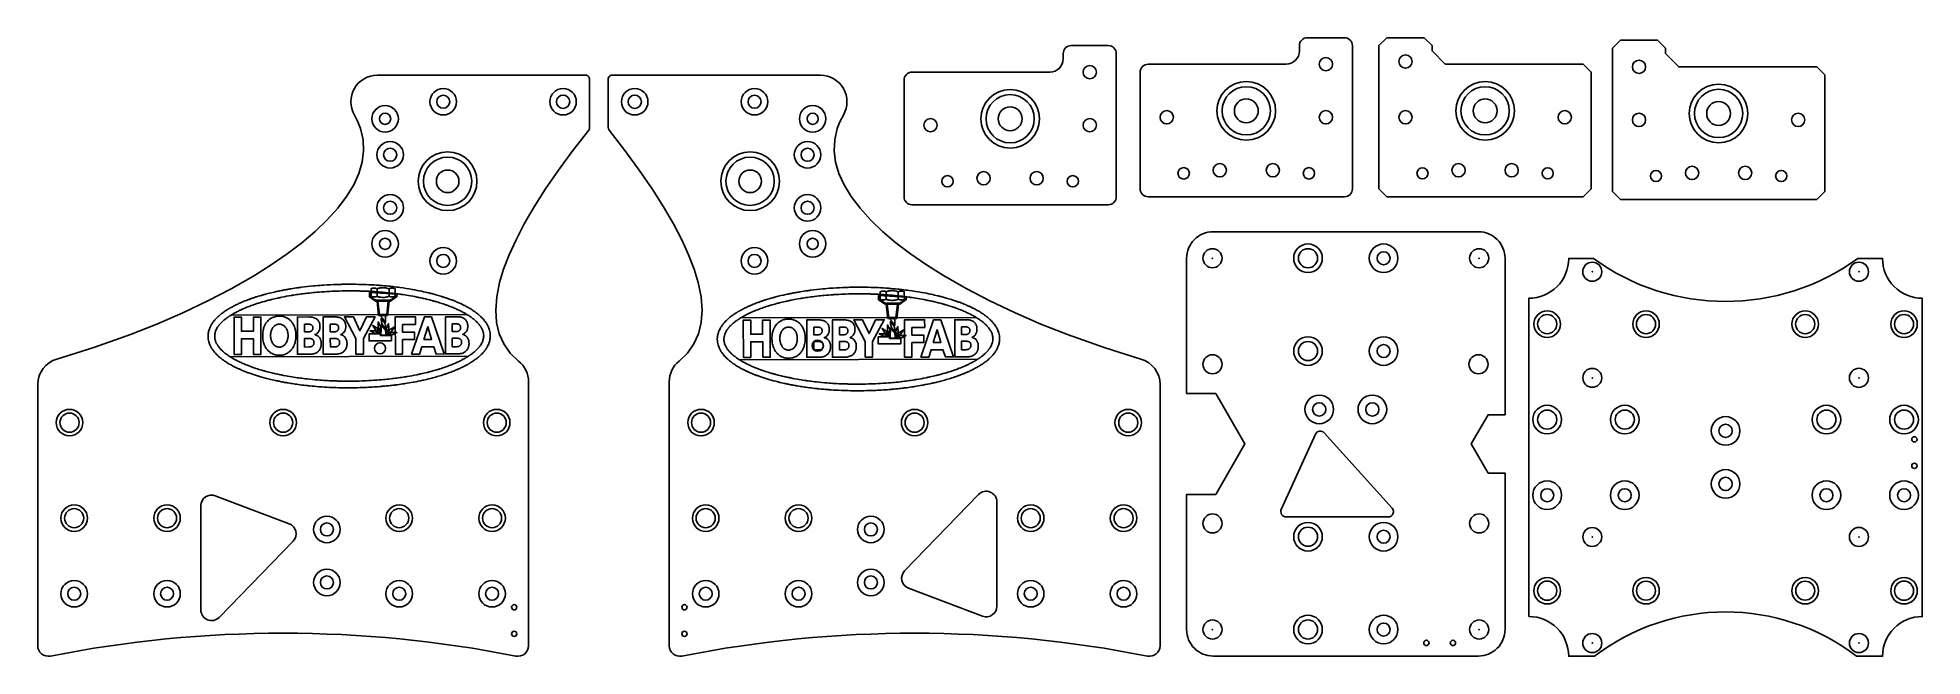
# Model space of a CAD drawing. Header units: millimetres. Extents: x 0 to 710, y 0 to 233.
import ezdxf

# ---------------------------------------------------------------- set-up
doc = ezdxf.new("R2010")
doc.units = ezdxf.units.MM

msp = doc.modelspace()

# ---------------------------------------------------------------- linework, layer by layer
for points in [[(326.5, 217.25), (326.5, 173.25, 0.414214), (329.5, 170.25), (403.5, 170.25, 0.414214), (406.5, 173.25), (406.5, 227.25, 0.414214), (403.5, 230.25), (389.5, 230.25, 0.414214), (386.5, 227.25), (386.5, 225.25, -0.414214), (381.5, 220.25), (329.5, 220.25, 0.414214)], [(415.5, 220.25), (415.5, 176.25, 0.414214), (418.5, 173.25), (492.5, 173.25, 0.414214), (495.5, 176.25), (495.5, 230.25, 0.414214), (492.5, 233.25), (478.5, 233.25, 0.414214), (475.5, 230.25), (475.5, 228.25, -0.414214), (470.5, 223.25), (418.5, 223.25, 0.414214)], [(208, 199.36), (208, 217.6, 0.414214), (206.5, 219.1), (128.01, 219.1, 0.578079), (119.36, 204.08), (120.68, 201.53), (121.67, 198.97), (122.63, 194.78), (122.82, 190.56), (122.27, 186.32), (121.02, 182.07), (119.11, 177.82), (116.42, 173.37), (113.08, 168.95), (109.13, 164.56), (104.61, 160.22), (99.56, 155.94), (94.02, 151.74), (88.04, 147.62), (81.66, 143.6), (73.12, 138.7), (64.1, 134), (54.67, 129.52), (44.92, 125.28), (34.92, 121.32), (21.12, 116.41), (7.23, 112.1, 0.334314), (0, 102.49), (0, 4, 0.472916), (4.78, 0.08, -0.098411), (180.22, 0.08, 0.472916), (185, 4), (185, 103.51, 0.22725), (181.26, 111.31), (178.11, 114.34), (175.67, 117.77), (173.93, 121.62), (172.92, 125.83), (172.61, 130.46), (172.99, 135.48), (174.08, 140.91), (175.6, 145.99), (177.67, 151.38), (180.27, 157.07), (183.4, 163.08), (187.14, 169.51), (191.44, 176.26), (196.3, 183.33), (201.71, 190.72), (207.67, 198.43, 0.169293)], [(303.64, 204.08, 0.578079), (294.99, 219.1), (216.5, 219.1, 0.414214), (215, 217.6), (215, 199.36, 0.169293), (215.33, 198.43), (221.29, 190.72), (226.7, 183.33), (231.56, 176.26), (235.86, 169.51), (239.6, 163.08), (242.73, 157.07), (245.33, 151.38), (247.4, 145.99), (248.92, 140.91), (250.01, 135.48), (250.39, 130.46), (250.08, 125.83), (249.07, 121.62), (247.33, 117.77), (244.89, 114.34), (241.74, 111.31, 0.22725), (238, 103.51), (238, 4, 0.472916), (242.78, 0.08, -0.098411), (418.22, 0.08, 0.472916), (423, 4), (423, 102.49, 0.334314), (415.77, 112.1), (401.88, 116.41), (388.08, 121.32), (378.08, 125.28), (368.33, 129.52), (358.9, 134), (349.88, 138.7), (341.34, 143.6), (334.96, 147.62), (328.98, 151.74), (323.44, 155.94), (318.39, 160.22), (313.87, 164.56), (309.92, 168.95), (306.58, 173.37), (303.89, 177.82), (301.98, 182.07), (300.73, 186.32), (300.18, 190.56), (300.37, 194.78), (301.33, 198.97), (302.32, 201.53)], [(546.65, 69.1), (553, 69.1), (553, 10.1, -0.414214), (543, 0.1), (443, 0.1, -0.414214), (433, 10.1), (433, 61.05), (444, 61.05), (455, 80.1), (444, 99.15), (433, 99.15), (433, 150.1, -0.414214), (443, 160.1), (543, 160.1, -0.414214), (553, 150.1), (553, 91.1), (546.65, 91.1), (540.3, 80.1)], [(562, 15), (562, 135.01, 0.414214), (577, 150.01), (586.31, 150.01, 0.325511), (685.96, 150.01), (695.27, 150.01, 0.414214), (710.27, 135.01), (710.27, 15, 0.414214), (695.27, 0), (685.53, 0, 0.338655), (586.74, 0), (577, 0, 0.414214)], [(117.43, 101.24), (117.14, 101.24), (116.85, 101.24), (116.56, 101.24), (116.27, 101.24), (115.98, 101.25), (115.7, 101.25, -0.007561), (111.21, 101.36), (110.96, 101.37, -0.006706), (107.06, 101.58, -0.00125), (106.21, 101.64, -0.008005), (106.19, 101.64, -0.008006), (106.16, 101.65, -0.008006), (106.14, 101.65, -0.008007), (106.11, 101.65, -0.008008), (106.08, 101.65, -0.008009), (106.06, 101.65, -0.008009), (106.03, 101.66, -0.00801), (106.01, 101.66, -0.008011), (105.98, 101.66, -0.008011), (105.96, 101.66, -0.008012), (105.93, 101.66, -0.008013), (105.91, 101.67, -0.008013), (105.88, 101.67, -0.008014), (105.85, 101.67, -0.008015), (105.83, 101.67, -0.005923), (102.58, 101.96, -0.008052), (102.56, 101.96, -0.008052), (102.54, 101.97, -0.008052), (102.52, 101.97, -0.008052), (102.49, 101.97, -0.008052), (102.47, 101.97, -0.008052), (102.45, 101.97, -0.002965), (101.04, 102.13, -0.008035), (101.02, 102.13, -0.008035), (101, 102.13, -0.008034), (100.98, 102.13, -0.008034), (100.96, 102.14, -0.008034), (100.94, 102.14, -0.008033), (100.92, 102.14, -0.005286), (98.29, 102.47, -0.007942), (98.27, 102.47, -0.007941), (98.26, 102.47, -0.00794), (98.24, 102.48, -0.00794), (98.22, 102.48, -0.007939), (98.2, 102.48, -0.007938), (98.18, 102.48, -0.004919), (95.91, 102.82, -0.004466), (93.92, 103.15), (93.71, 103.18), (93.49, 103.22, -0.00417), (91.82, 103.54, -0.003563), (90.35, 103.83), (90.03, 103.9), (89.88, 103.93), (89.73, 103.97), (89.58, 104, -0.006544), (87.22, 104.55), (87.11, 104.57, -0.012493), (87.09, 104.58, -0.012476), (87.06, 104.59, -0.010684), (83.65, 105.51), (83.43, 105.57), (83.24, 105.63, -0.005104), (81.75, 106.1, -0.005789), (80.28, 106.59), (80.11, 106.65), (79.95, 106.71, -0.005928), (78.67, 107.18), (78.52, 107.24), (78.37, 107.3, -0.005758), (77.2, 107.77), (77.06, 107.82), (76.92, 107.88), (76.79, 107.94), (76.65, 108), (76.52, 108.05), (76.39, 108.11, -0.0031), (75.87, 108.34), (75.75, 108.4), (75.62, 108.45, -0.006313), (74.64, 108.92), (74.53, 108.97, -0.003545), (74.07, 109.2), (73.96, 109.26), (73.86, 109.31, -0.006925), (73, 109.77, -0.014035), (71.44, 110.68, -0.014576), (70.11, 111.57), (69.97, 111.67), (69.83, 111.77, -0.002691), (69.55, 111.97, -0.01524), (68.53, 112.79, -0.015517), (67.68, 113.57, -0.008173), (67.32, 113.93), (67.28, 113.97, -0.017953), (67.27, 113.98, -0.016225), (66.64, 114.68, -0.016854), (66.63, 114.69, -0.016837), (66.62, 114.7, -0.015694), (66.11, 115.34, -0.0148), (65.7, 115.93, -0.014894), (65.37, 116.47, -0.012971), (65.11, 116.95, -0.026239), (64.73, 117.83, -0.021403), (64.5, 118.52, -0.034053), (64.28, 119.58, -0.034635), (64.2, 120.66, -0.04642), (64.33, 122.1), (64.35, 122.19, -0.020246), (64.5, 122.84, -0.036737), (64.95, 124.05), (64.98, 124.12, -0.015336), (65.25, 124.66), (65.28, 124.72, -0.026193), (65.89, 125.71, -0.021022), (66.54, 126.57), (66.56, 126.59), (66.58, 126.62, -0.017268), (67.25, 127.37), (67.34, 127.45, -0.013474), (68.01, 128.11, -0.011804), (68.66, 128.69, -0.00929), (69.3, 129.2, -0.015875), (70.55, 130.11, -0.011633), (71.68, 130.84), (71.81, 130.92), (71.93, 131), (71.99, 131.03), (72.05, 131.07), (72.11, 131.1), (72.17, 131.14), (72.23, 131.17), (72.29, 131.21), (72.35, 131.24), (72.47, 131.31), (72.58, 131.38), (72.7, 131.44), (72.81, 131.51), (72.92, 131.57, -0.013029), (74.69, 132.49, -0.008514), (76.05, 133.13), (76.08, 133.14), (76.11, 133.16), (76.14, 133.17), (76.17, 133.19), (76.21, 133.2), (76.45, 133.31), (76.48, 133.32), (76.71, 133.42), (76.93, 133.51, -0.008386), (78.57, 134.18, -0.004117), (79.39, 134.49), (79.6, 134.57), (79.64, 134.58), (79.93, 134.69), (79.97, 134.7), (80.22, 134.79), (80.5, 134.89), (80.64, 134.94), (80.78, 134.99), (80.91, 135.03), (81.05, 135.08), (81.19, 135.12), (81.46, 135.22, -0.003809), (82.54, 135.57), (82.61, 135.59), (82.67, 135.61), (82.74, 135.63, -0.007079), (84.84, 136.25), (85.09, 136.32), (85.33, 136.39), (85.58, 136.45), (85.82, 136.52, -0.001639), (86.06, 136.58), (86.12, 136.6), (86.18, 136.61), (86.24, 136.63, -0.010611), (90.06, 137.54, -0.00258), (90.9, 137.72, -0.004185), (92.53, 138.05), (92.91, 138.12), (92.96, 138.13), (93.01, 138.14), (93.06, 138.15, -0.003541), (94.56, 138.42, -0.00186), (95.26, 138.53), (95.44, 138.56, -0.005829), (98.16, 138.98), (98.45, 139.02), (98.75, 139.06), (99.04, 139.1, -0.002464), (99.18, 139.12), (99.25, 139.13), (99.32, 139.13), (99.39, 139.14), (99.46, 139.15, -0.00855), (103.92, 139.65, -0.006123), (107.27, 139.93), (107.59, 139.95), (107.66, 139.95), (107.74, 139.96), (107.81, 139.96), (107.89, 139.97, -0.008108), (112.62, 140.2), (112.92, 140.21), (113.19, 140.22), (113.32, 140.23), (113.45, 140.23), (113.57, 140.23), (114.04, 140.24), (114.15, 140.25), (114.25, 140.25), (114.34, 140.25, -0.000802), (115.1, 140.27), (115.24, 140.27, -0.003526), (117.36, 140.29), (117.65, 140.29), (117.94, 140.29), (118.23, 140.29), (118.52, 140.28), (118.81, 140.28, -0.007473), (123.33, 140.18), (123.58, 140.17), (123.83, 140.16, -0.006744), (127.72, 139.95, -0.001278), (128.58, 139.89, -0.008005), (128.6, 139.89, -0.008006), (128.63, 139.88, -0.008006), (128.65, 139.88, -0.008007), (128.68, 139.88, -0.008008), (128.7, 139.88, -0.008009), (128.73, 139.88, -0.008009), (128.76, 139.87, -0.00801), (128.78, 139.87, -0.008011), (128.81, 139.87, -0.008011), (128.83, 139.87, -0.008012), (128.86, 139.87, -0.008013), (128.88, 139.86, -0.008013), (128.91, 139.86, -0.008014), (128.93, 139.86, -0.008015), (128.96, 139.86, -0.005933), (132.21, 139.57, -0.008052), (132.23, 139.57, -0.008052), (132.25, 139.56, -0.008052), (132.27, 139.56, -0.008052), (132.3, 139.56, -0.008052), (132.32, 139.56, -0.008052), (132.34, 139.55, -0.00296), (133.75, 139.4, -0.008035), (133.77, 139.4, -0.008035), (133.79, 139.4, -0.008034), (133.81, 139.4, -0.008034), (133.83, 139.39, -0.008034), (133.85, 139.39, -0.005409), (136.48, 139.06, -0.007943), (136.5, 139.06, -0.007942), (136.52, 139.06, -0.007941), (136.53, 139.06, -0.00794), (136.55, 139.05, -0.00997), (141.11, 138.34), (141.32, 138.3, -0.008268), (144.66, 137.65), (144.82, 137.62, -0.006703), (147.27, 137.05), (147.5, 137, -0.000746), (147.94, 136.89), (148.15, 136.84, -0.005125), (149.76, 136.41), (150.06, 136.33), (150.34, 136.25), (150.47, 136.21, -0.006907), (152.5, 135.6), (152.75, 135.52, -0.001246), (153.19, 135.38), (153.36, 135.33), (153.43, 135.3, -0.011382), (153.45, 135.3, -0.011297), (153.46, 135.29, -0.004319), (154.51, 134.94), (154.67, 134.88), (154.84, 134.82, -0.005935), (156.12, 134.35), (156.27, 134.29), (156.42, 134.23, -0.005765), (157.59, 133.76), (157.73, 133.71), (157.87, 133.65), (158, 133.59), (158.13, 133.53), (158.27, 133.48), (158.4, 133.42, -0.003107), (158.92, 133.19), (159.04, 133.13), (159.17, 133.08, -0.006321), (160.15, 132.61), (160.26, 132.56, -0.003555), (160.72, 132.33), (160.83, 132.27), (160.93, 132.22, -0.006933), (161.79, 131.76, -0.014046), (163.35, 130.85, -0.014582), (164.68, 129.96), (164.82, 129.86), (164.96, 129.76, -0.002704), (165.23, 129.56, -0.015242), (166.26, 128.74, -0.01552), (167.11, 127.96, -0.008181), (167.47, 127.6), (167.51, 127.56, -0.017953), (167.52, 127.55, -0.016232), (168.15, 126.85, -0.016854), (168.16, 126.84, -0.016837), (168.17, 126.83, -0.015702), (168.68, 126.19, -0.014803), (169.09, 125.6, -0.014895), (169.41, 125.06, -0.01297), (169.67, 124.58, -0.026236), (170.06, 123.7, -0.021398), (170.29, 123.01, -0.034043), (170.51, 121.95, -0.034622), (170.59, 120.87, -0.046407), (170.46, 119.43), (170.44, 119.34, -0.020236), (170.28, 118.69, -0.03673), (169.84, 117.48), (169.81, 117.41, -0.015334), (169.54, 116.87), (169.51, 116.81, -0.026192), (168.9, 115.82, -0.021029), (168.25, 114.96), (168.23, 114.94), (168.21, 114.91, -0.017275), (167.53, 114.16), (167.45, 114.08, -0.013479), (166.78, 113.42, -0.011811), (166.12, 112.84, -0.0093), (165.49, 112.33, -0.015882), (164.24, 111.42, -0.011644), (163.11, 110.69), (162.98, 110.61), (162.86, 110.53), (162.8, 110.5), (162.74, 110.46), (162.68, 110.43), (162.62, 110.39), (162.56, 110.35), (162.5, 110.32), (162.44, 110.29), (162.32, 110.22), (162.21, 110.15), (162.09, 110.09), (161.98, 110.02), (161.87, 109.96, -0.013036), (160.1, 109.04, -0.00852), (158.74, 108.4), (158.71, 108.39), (158.68, 108.37), (158.65, 108.36), (158.62, 108.34), (158.58, 108.33), (158.34, 108.22), (158.31, 108.21), (158.08, 108.11), (157.86, 108.02, -0.008392), (156.22, 107.35, -0.004122), (155.4, 107.04), (155.19, 106.96), (155.15, 106.95), (154.86, 106.84), (154.82, 106.83), (154.57, 106.74), (154.29, 106.64), (154.15, 106.59), (154.01, 106.54), (153.88, 106.5), (153.74, 106.45, -0.008051), (151.55, 105.75, -0.006904), (149.47, 105.15, -0.002733), (148.49, 104.89, -0.002715), (147.54, 104.64), (147.49, 104.63), (147.43, 104.61, -0.005164), (145.59, 104.18), (145.37, 104.13), (145.16, 104.08, -0.008533), (141.74, 103.38), (141.69, 103.38), (141.64, 103.37), (141.55, 103.35), (141.46, 103.33, -0.006546), (138.48, 102.83), (138.16, 102.78, -0.005296), (135.58, 102.41), (135.51, 102.4), (135.44, 102.39), (135.37, 102.38), (135.3, 102.37, -0.001612), (134.75, 102.3), (134.68, 102.29), (134.61, 102.29, -0.001171), (134.08, 102.22), (133.82, 102.19, -0.004071), (131.78, 101.97, -0.003265), (129.99, 101.8), (129.6, 101.76, -0.001281), (129.22, 101.73), (129.13, 101.72), (129.04, 101.72), (128.95, 101.71, -0.010062), (123.19, 101.36, -0.002307), (121.75, 101.31), (121.62, 101.31), (121.49, 101.3, -0.006615)], [(117.36, 137.78), (117.07, 137.78, 0.007695), (112.51, 137.7), (112.26, 137.69, 0.001411), (112.01, 137.68, 0.007825), (111.98, 137.68, 0.006838), (108.05, 137.47, 0.008052), (108.02, 137.47, 0.008053), (108, 137.47, 0.008054), (107.97, 137.47, 0.008055), (107.94, 137.47, 0.008056), (107.92, 137.46, 0.008057), (107.89, 137.46, 0.008058), (107.86, 137.46, 0.008059), (107.84, 137.46, 0.00806), (107.81, 137.46, 0.006232), (104.41, 137.19, 0.008144), (104.39, 137.18, 0.008144), (104.36, 137.18, 0.008144), (104.34, 137.18, 0.008145), (104.32, 137.18, 0.008145), (104.29, 137.17, 0.008145), (104.27, 137.17, 0.008145), (104.25, 137.17, 0.008145), (104.22, 137.17, 0.008145), (104.2, 137.17, 0.008146), (104.18, 137.16, 0.008146), (104.15, 137.16, 0.008146), (104.13, 137.16, 0.008146), (104.11, 137.16, 0.008146), (104.09, 137.16, 0.008146), (104.06, 137.15, 0.008147), (104.04, 137.15, 0.008147), (104.02, 137.15, 0.008147), (103.99, 137.15, 0.008147), (103.97, 137.14, 0.008147), (103.95, 137.14, 0.008147), (103.93, 137.14, 0.008147), (103.9, 137.14, 0.008147), (103.88, 137.14, 0.008147), (103.86, 137.13, 0.005787), (100.96, 136.82, 0.008118), (100.94, 136.82, 0.008117), (100.92, 136.81, 0.008117), (100.9, 136.81, 0.008116), (100.88, 136.81, 0.008116), (100.86, 136.81, 0.008115), (100.84, 136.81, 0.008115), (100.82, 136.8, 0.008114), (100.8, 136.8, 0.008114), (100.78, 136.8, 0.008113), (100.76, 136.8, 0.008113), (100.74, 136.79, 0.008112), (100.72, 136.79, 0.008112), (100.7, 136.79, 0.005191), (98.2, 136.46, 0.011321), (98.17, 136.45, 0.011318), (98.14, 136.45, 0.004833), (95.97, 136.12, 0.002037), (95.85, 136.1, 0.001663), (95.73, 136.08, 0.001175), (95.61, 136.06, 0.008861), (91.92, 135.38), (91.75, 135.34, 0.001371), (91.41, 135.27), (91.08, 135.2), (90.76, 135.14), (90.45, 135.07, 0.006767), (88.08, 134.52), (87.85, 134.46), (87.64, 134.41), (87.54, 134.38), (87.43, 134.35), (87.33, 134.33, 0.002171), (87.13, 134.28), (86.94, 134.23, 0.009854), (83.98, 133.39), (83.8, 133.34), (83.62, 133.28), (83.54, 133.26), (83.23, 133.16, 0.011357), (83.21, 133.15, 0.011317), (83.2, 133.15, 0.011277), (83.18, 133.14, 0.011237), (83.16, 133.14, 0.008377), (81.06, 132.43, 0.010662), (78.82, 131.59), (78.57, 131.49), (78.33, 131.39), (78.1, 131.29, 0.005686), (77.17, 130.89), (77.06, 130.84, 0.003286), (76.64, 130.65, 0.00201), (76.23, 130.46, 0.011647), (74.65, 129.66), (74.56, 129.62), (74.48, 129.57), (74.4, 129.53, 0.00625), (73.73, 129.16), (73.66, 129.11), (73.58, 129.07, 0.012548), (72.39, 128.34), (72.26, 128.25), (72.13, 128.17), (72.01, 128.08), (71.89, 128), (71.77, 127.92), (71.65, 127.84), (71.54, 127.76, 0.013589), (70.65, 127.09), (70.61, 127.06), (70.56, 127.02, 0.013734), (69.83, 126.4, 0.007478), (69.53, 126.11, 0.014323), (68.97, 125.56, 0.007392), (68.74, 125.3, 0.007509), (68.53, 125.06, 0.006248), (68.34, 124.82), (68.32, 124.79), (68.3, 124.77), (68.28, 124.74, 0.007805), (68.11, 124.52, 0.02307), (68.1, 124.5, 0.014081), (67.81, 124.08, 0.028379), (67.35, 123.29, 0.010936), (67.21, 122.98), (67.2, 122.95, 0.016307), (67.19, 122.94, 0.016262), (67.19, 122.93, 0.016217), (67.18, 122.92, 0.022232), (66.98, 122.38, 0.018608), (66.86, 121.96, 0.030131), (66.74, 121.32), (66.73, 121.24, 0.01435), (66.71, 120.95, 0.009755), (66.71, 120.93, 0.012857), (66.71, 120.9, 0.011357), (66.71, 120.87, 0.00961), (66.7, 120.67), (66.7, 120.59, 0.030427), (66.75, 119.96, 0.006207), (66.76, 119.89, 0.027235), (66.88, 119.3, 0.024176), (67.06, 118.75, 0.020979), (67.27, 118.24, 0.017648), (67.52, 117.76, 0.006852), (67.65, 117.53, 0.008376), (67.78, 117.32), (67.82, 117.26, 0.012853), (68.1, 116.85, 0.011509), (68.39, 116.47, 0.011), (68.7, 116.11, 0.01758), (69.32, 115.45, 0.01363), (69.94, 114.87), (69.96, 114.86), (69.98, 114.84, 0.011583), (70.58, 114.33, 0.017782), (71.78, 113.45), (71.81, 113.42, 0.012846), (72.89, 112.72), (73.01, 112.64), (73.04, 112.63), (73.07, 112.61, 0.009256), (74.03, 112.05), (74.08, 112.02), (74.19, 111.97, 0.01294), (75.87, 111.1, 0.002278), (75.95, 111.06), (75.98, 111.04), (76.06, 111.01, 0.008124), (77.3, 110.44, 0.005001), (78.24, 110.04, 0.007136), (79.66, 109.48), (79.84, 109.41), (80, 109.35, 0.002495), (80.28, 109.25), (80.48, 109.18), (80.64, 109.12), (80.87, 109.04), (81.1, 108.95, 0.004359), (82.19, 108.58), (82.33, 108.54, 0.007907), (84.45, 107.88), (84.7, 107.81), (84.95, 107.74), (85.01, 107.72), (85.07, 107.7), (85.14, 107.69), (85.2, 107.67), (85.26, 107.65, 0.001928), (85.75, 107.51, 0.002161), (86.23, 107.38, 0.002818), (87.18, 107.13), (87.24, 107.12), (87.3, 107.11, 0.005226), (89.14, 106.66, 0.001299), (89.36, 106.61, 0.004805), (91.09, 106.23, 0.001207), (91.49, 106.15), (91.69, 106.11), (91.89, 106.07, 0.007543), (95.05, 105.49, 0.00624), (97.83, 105.06), (97.98, 105.04), (98.13, 105.02), (98.28, 104.99), (98.43, 104.97, 0.004852), (100.79, 104.67), (100.85, 104.67, 0.001556), (101.37, 104.61), (101.62, 104.58, 0.007442), (105.56, 104.2, 0.010543), (111.49, 103.85, 0.002532), (112.97, 103.8), (113.25, 103.79, 0.001776), (113.51, 103.79), (113.64, 103.79), (114.11, 103.77, 0.002588), (115.77, 103.75), (115.87, 103.75), (116.26, 103.75), (116.41, 103.75), (116.53, 103.75), (116.65, 103.75), (116.74, 103.74), (117.09, 103.74), (117.43, 103.74), (117.72, 103.75, 0.007695), (122.28, 103.83), (122.53, 103.84, 0.001411), (122.78, 103.85, 0.007825), (122.81, 103.85, 0.006838), (126.74, 104.06, 0.008052), (126.77, 104.06, 0.008053), (126.79, 104.06, 0.008054), (126.82, 104.06, 0.008055), (126.85, 104.06, 0.008056), (126.87, 104.06, 0.008057), (126.9, 104.07, 0.008058), (126.93, 104.07, 0.008059), (126.95, 104.07, 0.00806), (126.98, 104.07, 0.006232), (130.38, 104.34, 0.008144), (130.4, 104.35, 0.008144), (130.43, 104.35, 0.008144), (130.45, 104.35, 0.008145), (130.47, 104.35, 0.008145), (130.5, 104.35, 0.008145), (130.52, 104.36, 0.008145), (130.54, 104.36, 0.008145), (130.57, 104.36, 0.008145), (130.59, 104.36, 0.008146), (130.61, 104.37, 0.008146), (130.63, 104.37, 0.008146), (130.66, 104.37, 0.008146), (130.68, 104.37, 0.008146), (130.7, 104.37, 0.008146), (130.73, 104.38, 0.008147), (130.75, 104.38, 0.008147), (130.77, 104.38, 0.008147), (130.79, 104.38, 0.008147), (130.82, 104.39, 0.008147), (130.84, 104.39, 0.008147), (130.86, 104.39, 0.008147), (130.89, 104.39, 0.008147), (130.91, 104.39, 0.008147), (130.93, 104.4, 0.005787), (133.83, 104.71, 0.008118), (133.85, 104.71, 0.008117), (133.87, 104.71, 0.008117), (133.89, 104.72, 0.008116), (133.91, 104.72, 0.008116), (133.93, 104.72, 0.008115), (133.95, 104.72, 0.008115), (133.97, 104.73, 0.008114), (133.99, 104.73, 0.008114), (134.01, 104.73, 0.008113), (134.03, 104.73, 0.008113), (134.05, 104.74, 0.008112), (134.07, 104.74, 0.008112), (134.09, 104.74, 0.005191), (136.58, 105.07, 0.011321), (136.62, 105.08, 0.011318), (136.65, 105.08, 0.004833), (138.82, 105.41, 0.002037), (138.94, 105.43, 0.001663), (139.06, 105.45, 0.001175), (139.18, 105.47, 0.008861), (142.87, 106.15), (143.04, 106.19, 0.001371), (143.38, 106.26), (143.71, 106.33), (144.03, 106.39), (144.33, 106.46, 0.006767), (146.71, 107.01), (146.93, 107.07), (147.15, 107.12), (147.25, 107.15), (147.36, 107.18), (147.46, 107.2, 0.002171), (147.66, 107.25), (147.85, 107.3, 0.009854), (150.81, 108.14), (150.99, 108.19), (151.16, 108.25), (151.25, 108.27), (151.56, 108.37, 0.011357), (151.57, 108.37, 0.011317), (151.59, 108.38, 0.011277), (151.61, 108.39, 0.011237), (151.63, 108.39, 0.008377), (153.73, 109.1, 0.010668), (155.97, 109.94), (156.22, 110.04), (156.46, 110.14), (156.69, 110.24, 0.00569), (157.62, 110.64), (157.72, 110.69, 0.003289), (158.15, 110.88, 0.002014), (158.56, 111.07, 0.011649), (160.14, 111.87), (160.22, 111.91), (160.31, 111.96), (160.39, 112, 0.006249), (161.05, 112.37), (161.13, 112.42), (161.21, 112.46, 0.012548), (162.4, 113.19), (162.53, 113.28), (162.66, 113.36), (162.78, 113.44), (162.9, 113.53), (163.02, 113.61), (163.14, 113.69), (163.25, 113.77, 0.013586), (164.13, 114.44), (164.18, 114.47), (164.23, 114.51, 0.013726), (164.95, 115.13, 0.007465), (165.26, 115.42, 0.01431), (165.81, 115.97, 0.007377), (166.05, 116.23, 0.007493), (166.26, 116.47, 0.006228), (166.45, 116.71), (166.47, 116.73), (166.49, 116.76), (166.51, 116.79, 0.007787), (166.68, 117.01, 0.023069), (166.69, 117.02, 0.014054), (166.98, 117.45, 0.028352), (167.43, 118.24, 0.010913), (167.58, 118.55), (167.59, 118.58, 0.023294), (167.8, 119.13), (167.82, 119.18, 0.036927), (168.02, 120.01, 0.040287), (168.09, 120.86), (168.09, 120.94, 0.030409), (168.04, 121.57, 0.006195), (168.03, 121.64, 0.027212), (167.9, 122.23, 0.02414), (167.73, 122.78, 0.020953), (167.52, 123.29, 0.017617), (167.27, 123.77, 0.006819), (167.14, 124, 0.008344), (167.01, 124.21), (166.97, 124.27, 0.01283), (166.69, 124.68, 0.011491), (166.39, 125.06, 0.010985), (166.09, 125.42, 0.017567), (165.47, 126.08, 0.01362), (164.85, 126.66), (164.83, 126.67), (164.81, 126.69, 0.011577), (164.21, 127.2, 0.017778), (163.01, 128.08), (162.98, 128.11, 0.012849), (161.9, 128.81), (161.78, 128.89), (161.75, 128.9), (161.72, 128.92, 0.009256), (160.76, 129.48), (160.71, 129.51), (160.6, 129.56, 0.012943), (158.92, 130.43, 0.002279), (158.84, 130.47), (158.8, 130.48), (158.73, 130.52, 0.008128), (157.49, 131.09, 0.005007), (156.55, 131.49, 0.007142), (155.12, 132.05), (154.95, 132.12), (154.79, 132.18, 0.002498), (154.51, 132.28), (154.31, 132.35), (154.15, 132.41), (153.92, 132.49), (153.69, 132.58, 0.004359), (152.59, 132.95), (152.46, 132.99, 0.007907), (150.34, 133.65), (150.09, 133.72), (149.84, 133.79), (149.78, 133.81), (149.72, 133.83), (149.65, 133.84), (149.59, 133.86), (149.53, 133.88, 0.001928), (149.04, 134.01, 0.002161), (148.56, 134.15, 0.002818), (147.61, 134.39), (147.55, 134.41), (147.49, 134.42, 0.005226), (145.64, 134.87, 0.001299), (145.43, 134.92, 0.004805), (143.7, 135.3, 0.001207), (143.3, 135.38), (143.1, 135.42), (142.9, 135.46, 0.007543), (139.74, 136.04, 0.00624), (136.96, 136.47), (136.81, 136.49), (136.66, 136.51), (136.51, 136.53), (136.36, 136.56, 0.004852), (134, 136.86), (133.93, 136.86, 0.001556), (133.42, 136.92), (133.17, 136.95, 0.007442), (129.23, 137.33, 0.010543), (123.3, 137.68, 0.002532), (121.82, 137.73), (121.54, 137.73, 0.001776), (121.28, 137.74), (121.15, 137.74), (120.68, 137.75, 0.002588), (119.02, 137.78), (118.92, 137.78), (118.53, 137.78), (118.38, 137.78), (118.25, 137.78), (118.14, 137.78), (118.05, 137.78), (117.7, 137.79)], [(126.65, 135.51, -0.046506), (126.13, 135.57, -0.052006), (125.63, 135.74), (125.62, 138.57, -0.057032), (126.18, 138.75, -0.05171), (126.76, 138.81, -0.051134), (127.33, 138.75, -0.056489), (127.89, 138.57), (127.89, 135.75, -0.052621), (127.39, 135.58, -0.023655), (127.13, 135.53, -0.013222), (127.09, 135.52), (127.03, 135.52), (126.99, 135.51, -0.009501), (126.86, 135.51)], [(129.95, 135.33, -0.044582), (128.9, 135.44), (128.87, 135.45), (128.84, 135.46, -0.022698), (128.36, 135.58, -0.028072), (127.89, 135.75), (127.89, 138.57, -0.017201), (128.44, 138.75, -0.015072), (128.86, 138.85, -0.024965), (129.5, 138.96, -0.012606), (129.83, 138.99), (129.85, 138.99), (129.92, 138.99, -0.009023), (130.15, 139, -0.024024), (130.73, 138.97, -0.033147), (131.59, 138.83, -0.03202), (132.42, 138.58), (132.42, 135.76, -0.007684), (132.17, 135.67), (132.12, 135.65, -0.016657), (131.69, 135.52, -0.028532), (131.03, 135.39, -0.030911), (130.36, 135.33)], [(133.45, 135.52, -0.046506), (132.92, 135.59, -0.052006), (132.42, 135.76), (132.42, 138.58, -0.057032), (132.97, 138.76, -0.05171), (133.55, 138.82, -0.051134), (134.13, 138.76, -0.056489), (134.68, 138.58), (134.69, 135.76, -0.052621), (134.18, 135.59, -0.023655), (133.92, 135.54, -0.013222), (133.89, 135.54), (133.83, 135.53), (133.79, 135.53, -0.009501), (133.66, 135.52)], [(309.36, 100.12), (309.07, 100.12), (308.78, 100.12), (308.49, 100.13), (308.2, 100.13), (307.91, 100.13), (307.63, 100.13, -0.007561), (303.14, 100.24), (302.89, 100.25, -0.006706), (299, 100.46, -0.00125), (298.14, 100.52, -0.008005), (298.12, 100.53, -0.008006), (298.09, 100.53, -0.008006), (298.07, 100.53, -0.008007), (298.04, 100.53, -0.008008), (298.02, 100.53, -0.008009), (297.99, 100.54, -0.008009), (297.96, 100.54, -0.00801), (297.94, 100.54, -0.008011), (297.91, 100.54, -0.008011), (297.89, 100.54, -0.008012), (297.86, 100.55, -0.008013), (297.84, 100.55, -0.008013), (297.81, 100.55, -0.008014), (297.79, 100.55, -0.008015), (297.76, 100.55, -0.005923), (294.51, 100.84, -0.008052), (294.49, 100.85, -0.008052), (294.47, 100.85, -0.008052), (294.45, 100.85, -0.008052), (294.42, 100.85, -0.008052), (294.4, 100.85, -0.008052), (294.38, 100.86, -0.002965), (292.97, 101.01, -0.008035), (292.95, 101.01, -0.008035), (292.93, 101.01, -0.008034), (292.91, 101.02, -0.008034), (292.89, 101.02, -0.008034), (292.87, 101.02, -0.008033), (292.85, 101.02, -0.005286), (290.22, 101.35, -0.007942), (290.2, 101.35, -0.007941), (290.19, 101.36, -0.00794), (290.17, 101.36, -0.00794), (290.15, 101.36, -0.007939), (290.13, 101.36, -0.007938), (290.12, 101.37, -0.004919), (287.84, 101.7, -0.004466), (285.85, 102.03), (285.64, 102.07), (285.42, 102.1, -0.00417), (283.75, 102.42, -0.003563), (282.28, 102.71), (281.96, 102.78), (281.81, 102.82), (281.66, 102.85), (281.51, 102.88, -0.006544), (279.15, 103.43), (279.05, 103.46, -0.012493), (279.02, 103.46, -0.012476), (278.99, 103.47, -0.010684), (275.58, 104.39), (275.36, 104.46), (275.17, 104.52, -0.005104), (273.68, 104.98, -0.005789), (272.21, 105.47), (272.04, 105.53), (271.88, 105.59, -0.005928), (270.6, 106.06), (270.45, 106.12), (270.3, 106.18, -0.005758), (269.13, 106.65), (268.99, 106.71), (268.85, 106.76), (268.72, 106.82), (268.58, 106.88), (268.45, 106.93), (268.32, 106.99, -0.0031), (267.8, 107.22), (267.68, 107.28), (267.55, 107.34, -0.006313), (266.57, 107.8), (266.46, 107.86, -0.003545), (266, 108.08), (265.89, 108.14), (265.79, 108.19, -0.006925), (264.93, 108.65, -0.014035), (263.37, 109.56, -0.014576), (262.04, 110.45), (261.9, 110.55), (261.76, 110.65, -0.002691), (261.49, 110.85, -0.01524), (260.46, 111.68, -0.015517), (259.61, 112.45, -0.008173), (259.25, 112.81), (259.21, 112.85, -0.017953), (259.2, 112.86, -0.016225), (258.57, 113.56, -0.016854), (258.56, 113.57, -0.016837), (258.55, 113.58, -0.015694), (258.04, 114.22, -0.0148), (257.63, 114.81, -0.014894), (257.31, 115.35, -0.012971), (257.05, 115.83, -0.026239), (256.66, 116.72, -0.021403), (256.43, 117.4, -0.034053), (256.21, 118.46, -0.034635), (256.13, 119.54, -0.04642), (256.26, 120.99), (256.28, 121.07, -0.020246), (256.43, 121.72, -0.036737), (256.88, 122.93), (256.91, 123, -0.015336), (257.18, 123.54), (257.21, 123.6, -0.026193), (257.82, 124.59, -0.021022), (258.47, 125.45), (258.49, 125.47), (258.51, 125.5, -0.017268), (259.18, 126.25), (259.27, 126.33, -0.013474), (259.94, 126.99, -0.011804), (260.59, 127.57, -0.00929), (261.23, 128.09, -0.015875), (262.48, 128.99, -0.011633), (263.61, 129.72), (263.74, 129.8), (263.86, 129.88), (263.92, 129.91), (263.98, 129.95), (264.04, 129.99), (264.1, 130.02), (264.16, 130.06), (264.22, 130.09), (264.28, 130.13), (264.4, 130.19), (264.51, 130.26), (264.63, 130.32), (264.74, 130.39), (264.85, 130.45, -0.013029), (266.62, 131.37, -0.008514), (267.98, 132.01), (268.01, 132.02), (268.04, 132.04), (268.07, 132.05), (268.1, 132.07), (268.14, 132.08), (268.38, 132.19), (268.41, 132.2), (268.64, 132.3), (268.86, 132.4, -0.008386), (270.5, 133.06, -0.004117), (271.32, 133.37), (271.53, 133.45), (271.57, 133.46), (271.86, 133.57), (271.9, 133.58), (272.15, 133.67), (272.43, 133.77), (272.57, 133.82), (272.71, 133.87), (272.84, 133.91), (272.98, 133.96), (273.12, 134.01), (273.39, 134.1, -0.003809), (274.47, 134.45), (274.54, 134.47), (274.6, 134.49), (274.67, 134.51, -0.007079), (276.77, 135.13), (277.02, 135.2), (277.26, 135.27), (277.51, 135.33), (277.75, 135.4, -0.001639), (277.99, 135.46), (278.05, 135.48), (278.11, 135.5), (278.17, 135.51, -0.010611), (281.99, 136.42, -0.00258), (282.83, 136.6, -0.004185), (284.46, 136.93), (284.84, 137), (284.89, 137.01), (284.94, 137.02), (284.99, 137.03, -0.003541), (286.49, 137.3, -0.00186), (287.19, 137.42), (287.37, 137.44, -0.005829), (290.09, 137.86), (290.38, 137.9), (290.68, 137.94), (290.97, 137.98, -0.002464), (291.11, 138), (291.18, 138.01), (291.25, 138.02), (291.32, 138.03), (291.39, 138.03, -0.00855), (295.85, 138.53, -0.006123), (299.2, 138.81), (299.52, 138.83), (299.59, 138.84), (299.67, 138.84), (299.74, 138.85), (299.82, 138.85, -0.008108), (304.55, 139.09), (304.85, 139.1), (305.12, 139.1), (305.25, 139.11), (305.38, 139.11), (305.5, 139.11), (305.97, 139.13), (306.08, 139.13), (306.18, 139.13), (306.28, 139.13, -0.000802), (307.03, 139.15), (307.17, 139.15, -0.003526), (309.29, 139.17), (309.58, 139.17), (309.87, 139.17), (310.16, 139.17), (310.45, 139.17), (310.74, 139.16, -0.007473), (315.26, 139.06), (315.51, 139.05), (315.76, 139.04, -0.006744), (319.65, 138.83, -0.001278), (320.51, 138.77, -0.008005), (320.53, 138.77, -0.008006), (320.56, 138.77, -0.008006), (320.58, 138.76, -0.008007), (320.61, 138.76, -0.008008), (320.63, 138.76, -0.008009), (320.66, 138.76, -0.008009), (320.69, 138.76, -0.00801), (320.71, 138.75, -0.008011), (320.74, 138.75, -0.008011), (320.76, 138.75, -0.008012), (320.79, 138.75, -0.008013), (320.81, 138.75, -0.008013), (320.84, 138.74, -0.008014), (320.86, 138.74, -0.008015), (320.89, 138.74, -0.005933), (324.14, 138.45, -0.008052), (324.16, 138.45, -0.008052), (324.18, 138.45, -0.008052), (324.2, 138.44, -0.008052), (324.23, 138.44, -0.008052), (324.25, 138.44, -0.008052), (324.27, 138.44, -0.00296), (325.68, 138.28, -0.008035), (325.7, 138.28, -0.008035), (325.72, 138.28, -0.008034), (325.74, 138.28, -0.008034), (325.76, 138.28, -0.008034), (325.78, 138.27, -0.005409), (328.41, 137.94, -0.007943), (328.43, 137.94, -0.007942), (328.45, 137.94, -0.007941), (328.46, 137.94, -0.00794), (328.48, 137.94, -0.00997), (333.04, 137.22), (333.25, 137.19, -0.008268), (336.59, 136.53), (336.75, 136.5, -0.006703), (339.2, 135.94), (339.43, 135.88, -0.000746), (339.87, 135.77), (340.08, 135.72, -0.005125), (341.69, 135.29), (341.99, 135.21), (342.27, 135.13), (342.4, 135.1, -0.006907), (344.43, 134.49), (344.68, 134.41, -0.001246), (345.12, 134.26), (345.29, 134.21), (345.36, 134.19, -0.011382), (345.38, 134.18, -0.011297), (345.39, 134.17, -0.004319), (346.44, 133.82), (346.61, 133.76), (346.77, 133.7, -0.005935), (348.05, 133.23), (348.2, 133.17), (348.35, 133.12, -0.005765), (349.52, 132.64), (349.66, 132.59), (349.8, 132.53), (349.93, 132.47), (350.07, 132.42), (350.2, 132.36), (350.33, 132.3, -0.003107), (350.85, 132.07), (350.97, 132.01), (351.1, 131.96, -0.006321), (352.08, 131.49), (352.19, 131.44, -0.003555), (352.65, 131.21), (352.76, 131.16), (352.86, 131.1, -0.006933), (353.72, 130.65, -0.014046), (355.28, 129.73, -0.014582), (356.61, 128.85), (356.75, 128.74), (356.89, 128.64, -0.002704), (357.16, 128.44, -0.015242), (358.19, 127.62, -0.01552), (359.04, 126.84, -0.008181), (359.4, 126.48), (359.44, 126.44, -0.017953), (359.45, 126.43, -0.016232), (360.08, 125.73, -0.016854), (360.09, 125.72, -0.016837), (360.1, 125.71, -0.015702), (360.61, 125.07, -0.014803), (361.02, 124.48, -0.014895), (361.34, 123.94, -0.01297), (361.6, 123.46, -0.026236), (361.99, 122.58, -0.021398), (362.22, 121.89, -0.034043), (362.44, 120.83, -0.034622), (362.52, 119.75, -0.046407), (362.39, 118.31), (362.37, 118.22, -0.020236), (362.22, 117.57, -0.03673), (361.77, 116.36), (361.74, 116.29, -0.015334), (361.47, 115.75), (361.44, 115.69, -0.026192), (360.83, 114.71, -0.021029), (360.18, 113.84), (360.16, 113.82), (360.14, 113.79, -0.017275), (359.46, 113.04), (359.38, 112.96, -0.013479), (358.71, 112.3, -0.011811), (358.06, 111.72, -0.0093), (357.42, 111.21, -0.015882), (356.17, 110.3, -0.011644), (355.04, 109.57), (354.91, 109.49), (354.79, 109.42), (354.73, 109.38), (354.67, 109.34), (354.61, 109.31), (354.55, 109.27), (354.49, 109.24), (354.43, 109.2), (354.37, 109.17), (354.25, 109.1), (354.14, 109.03), (354.02, 108.97), (353.91, 108.91), (353.8, 108.84, -0.013036), (352.03, 107.92, -0.00852), (350.67, 107.28), (350.64, 107.27), (350.61, 107.25), (350.58, 107.24), (350.55, 107.23), (350.51, 107.21), (350.27, 107.1), (350.24, 107.09), (350.01, 106.99), (349.79, 106.9, -0.008392), (348.15, 106.23, -0.004122), (347.33, 105.92), (347.12, 105.84), (347.08, 105.83), (346.79, 105.72), (346.75, 105.71), (346.5, 105.62), (346.22, 105.52), (346.08, 105.47), (345.94, 105.43), (345.81, 105.38), (345.67, 105.33, -0.008051), (343.48, 104.63, -0.006904), (341.4, 104.03, -0.002733), (340.42, 103.77, -0.002715), (339.48, 103.53), (339.42, 103.51), (339.36, 103.5, -0.005164), (337.52, 103.06), (337.3, 103.01), (337.09, 102.96, -0.008533), (333.67, 102.27), (333.62, 102.26), (333.57, 102.25), (333.48, 102.23), (333.39, 102.21, -0.006546), (330.41, 101.71), (330.09, 101.66, -0.005296), (327.51, 101.29), (327.44, 101.28), (327.37, 101.27), (327.3, 101.26), (327.23, 101.26, -0.001612), (326.68, 101.18), (326.61, 101.18), (326.54, 101.17, -0.001171), (326.01, 101.1), (325.75, 101.07, -0.004071), (323.71, 100.85, -0.003265), (321.92, 100.68), (321.53, 100.65, -0.001281), (321.15, 100.61), (321.06, 100.61), (320.97, 100.6), (320.88, 100.59, -0.010062), (315.12, 100.25, -0.002307), (313.68, 100.19), (313.55, 100.19), (313.42, 100.19, -0.006615)], [(309.29, 136.67), (309, 136.67, 0.007695), (304.44, 136.58), (304.19, 136.57, 0.001411), (303.94, 136.56, 0.007825), (303.91, 136.56, 0.006838), (299.98, 136.36, 0.008052), (299.95, 136.35, 0.008053), (299.93, 136.35, 0.008054), (299.9, 136.35, 0.008055), (299.87, 136.35, 0.008056), (299.85, 136.35, 0.008057), (299.82, 136.34, 0.008058), (299.79, 136.34, 0.008059), (299.77, 136.34, 0.00806), (299.74, 136.34, 0.006232), (296.34, 136.07, 0.008144), (296.32, 136.07, 0.008144), (296.29, 136.06, 0.008144), (296.27, 136.06, 0.008145), (296.25, 136.06, 0.008145), (296.22, 136.06, 0.008145), (296.2, 136.05, 0.008145), (296.18, 136.05, 0.008145), (296.15, 136.05, 0.008145), (296.13, 136.05, 0.008146), (296.11, 136.05, 0.008146), (296.08, 136.04, 0.008146), (296.06, 136.04, 0.008146), (296.04, 136.04, 0.008146), (296.02, 136.04, 0.008146), (295.99, 136.03, 0.008147), (295.97, 136.03, 0.008147), (295.95, 136.03, 0.008147), (295.92, 136.03, 0.008147), (295.9, 136.03, 0.008147), (295.88, 136.02, 0.008147), (295.86, 136.02, 0.008147), (295.83, 136.02, 0.008147), (295.81, 136.02, 0.008147), (295.79, 136.02, 0.005787), (292.89, 135.7, 0.008118), (292.87, 135.7, 0.008117), (292.85, 135.7, 0.008117), (292.83, 135.69, 0.008116), (292.81, 135.69, 0.008116), (292.79, 135.69, 0.008115), (292.77, 135.69, 0.008115), (292.75, 135.68, 0.008114), (292.73, 135.68, 0.008114), (292.71, 135.68, 0.008113), (292.69, 135.68, 0.008113), (292.67, 135.68, 0.008112), (292.65, 135.67, 0.008112), (292.63, 135.67, 0.005191), (290.14, 135.34, 0.011321), (290.1, 135.34, 0.011318), (290.07, 135.33, 0.004833), (287.9, 135, 0.002037), (287.78, 134.98, 0.001663), (287.66, 134.96, 0.001175), (287.54, 134.94, 0.008861), (283.85, 134.26), (283.68, 134.23, 0.001371), (283.34, 134.15), (283.01, 134.09), (282.69, 134.02), (282.39, 133.95, 0.006767), (280.01, 133.4), (279.79, 133.34), (279.57, 133.29), (279.47, 133.26), (279.36, 133.24), (279.26, 133.21, 0.002171), (279.06, 133.16), (278.87, 133.11, 0.009854), (275.91, 132.27), (275.73, 132.22), (275.55, 132.17), (275.47, 132.14), (275.16, 132.04, 0.011357), (275.14, 132.04, 0.011317), (275.13, 132.03, 0.011277), (275.11, 132.03, 0.011237), (275.09, 132.02, 0.008377), (272.99, 131.32, 0.010662), (270.75, 130.47), (270.5, 130.37), (270.26, 130.27), (270.03, 130.17, 0.005686), (269.1, 129.77), (268.99, 129.73, 0.003286), (268.57, 129.53, 0.00201), (268.16, 129.34, 0.011647), (266.58, 128.55), (266.49, 128.5), (266.41, 128.46), (266.33, 128.41, 0.00625), (265.66, 128.04), (265.59, 128), (265.51, 127.95, 0.012548), (264.32, 127.22), (264.19, 127.13), (264.06, 127.05), (263.94, 126.97), (263.82, 126.88), (263.7, 126.8), (263.58, 126.72), (263.47, 126.64, 0.013589), (262.59, 125.98), (262.54, 125.94), (262.49, 125.9, 0.013734), (261.77, 125.28, 0.007478), (261.46, 125, 0.014323), (260.91, 124.44, 0.007392), (260.67, 124.18, 0.007509), (260.46, 123.94, 0.006248), (260.27, 123.7), (260.25, 123.68), (260.23, 123.65), (260.21, 123.62, 0.007805), (260.04, 123.4, 0.02307), (260.03, 123.39, 0.014081), (259.74, 122.96, 0.028379), (259.29, 122.17, 0.010936), (259.14, 121.86), (259.13, 121.83, 0.016307), (259.12, 121.82, 0.016262), (259.12, 121.81, 0.016217), (259.12, 121.8, 0.022232), (258.91, 121.26, 0.018608), (258.79, 120.84, 0.030131), (258.67, 120.2), (258.66, 120.12, 0.01435), (258.64, 119.83, 0.009755), (258.64, 119.82, 0.012857), (258.64, 119.78, 0.011357), (258.64, 119.75, 0.00961), (258.63, 119.55), (258.63, 119.47, 0.030427), (258.68, 118.84, 0.006207), (258.69, 118.77, 0.027235), (258.81, 118.18, 0.024176), (258.99, 117.63, 0.020979), (259.2, 117.12, 0.017648), (259.45, 116.64, 0.006852), (259.58, 116.42, 0.008376), (259.71, 116.2), (259.75, 116.15, 0.012853), (260.03, 115.73, 0.011509), (260.33, 115.35, 0.011), (260.63, 114.99, 0.01758), (261.25, 114.33, 0.01363), (261.87, 113.75), (261.89, 113.74), (261.91, 113.72, 0.011583), (262.51, 113.21, 0.017782), (263.71, 112.33), (263.74, 112.3, 0.012846), (264.82, 111.6), (264.94, 111.53), (264.97, 111.51), (265, 111.49, 0.009256), (265.96, 110.94), (266.01, 110.91), (266.12, 110.85, 0.01294), (267.8, 109.98, 0.002278), (267.88, 109.95), (267.91, 109.93), (267.99, 109.89, 0.008124), (269.23, 109.32, 0.005001), (270.17, 108.92, 0.007136), (271.59, 108.36), (271.77, 108.29), (271.93, 108.23, 0.002495), (272.21, 108.13), (272.41, 108.06), (272.57, 108), (272.8, 107.92), (273.03, 107.84, 0.004359), (274.13, 107.47), (274.26, 107.42, 0.007907), (276.38, 106.76), (276.63, 106.69), (276.88, 106.62), (276.94, 106.6), (277, 106.58), (277.07, 106.57), (277.13, 106.55), (277.19, 106.53, 0.001928), (277.68, 106.4, 0.002161), (278.16, 106.27, 0.002818), (279.11, 106.02), (279.17, 106), (279.23, 105.99, 0.005226), (281.08, 105.54, 0.001299), (281.29, 105.49, 0.004805), (283.02, 105.11, 0.001207), (283.42, 105.03), (283.62, 104.99), (283.82, 104.95, 0.007543), (286.98, 104.37, 0.00624), (289.76, 103.94), (289.91, 103.92), (290.06, 103.9), (290.21, 103.88), (290.36, 103.86, 0.004852), (292.72, 103.55), (292.79, 103.55, 0.001556), (293.3, 103.49), (293.55, 103.46, 0.007442), (297.49, 103.08, 0.010543), (303.42, 102.73, 0.002532), (304.9, 102.68), (305.18, 102.68, 0.001776), (305.44, 102.67), (305.57, 102.67), (306.04, 102.66, 0.002588), (307.7, 102.63), (307.8, 102.63), (308.19, 102.63), (308.34, 102.63), (308.46, 102.63), (308.58, 102.63), (308.67, 102.63), (309.02, 102.63), (309.36, 102.63), (309.65, 102.63, 0.007695), (314.21, 102.71), (314.46, 102.72, 0.001411), (314.71, 102.73, 0.007825), (314.74, 102.73, 0.006838), (318.67, 102.94, 0.008052), (318.7, 102.94, 0.008053), (318.72, 102.94, 0.008054), (318.75, 102.94, 0.008055), (318.78, 102.95, 0.008056), (318.8, 102.95, 0.008057), (318.83, 102.95, 0.008058), (318.86, 102.95, 0.008059), (318.88, 102.95, 0.00806), (318.91, 102.95, 0.006232), (322.31, 103.23, 0.008144), (322.33, 103.23, 0.008144), (322.36, 103.23, 0.008144), (322.38, 103.23, 0.008145), (322.4, 103.23, 0.008145), (322.43, 103.24, 0.008145), (322.45, 103.24, 0.008145), (322.47, 103.24, 0.008145), (322.5, 103.24, 0.008145), (322.52, 103.25, 0.008146), (322.54, 103.25, 0.008146), (322.56, 103.25, 0.008146), (322.59, 103.25, 0.008146), (322.61, 103.25, 0.008146), (322.63, 103.26, 0.008146), (322.66, 103.26, 0.008147), (322.68, 103.26, 0.008147), (322.7, 103.26, 0.008147), (322.73, 103.27, 0.008147), (322.75, 103.27, 0.008147), (322.77, 103.27, 0.008147), (322.79, 103.27, 0.008147), (322.82, 103.27, 0.008147), (322.84, 103.28, 0.008147), (322.86, 103.28, 0.005787), (325.76, 103.59, 0.008118), (325.78, 103.59, 0.008117), (325.8, 103.6, 0.008117), (325.82, 103.6, 0.008116), (325.84, 103.6, 0.008116), (325.86, 103.6, 0.008115), (325.88, 103.61, 0.008115), (325.9, 103.61, 0.008114), (325.92, 103.61, 0.008114), (325.94, 103.61, 0.008113), (325.96, 103.62, 0.008113), (325.98, 103.62, 0.008112), (326, 103.62, 0.008112), (326.02, 103.62, 0.005191), (328.51, 103.95, 0.011321), (328.55, 103.96, 0.011318), (328.58, 103.96, 0.004833), (330.75, 104.3, 0.002037), (330.87, 104.31, 0.001663), (330.99, 104.33, 0.001175), (331.11, 104.35, 0.008861), (334.8, 105.03), (334.97, 105.07, 0.001371), (335.31, 105.14), (335.64, 105.21), (335.96, 105.28), (336.26, 105.34, 0.006767), (338.64, 105.9), (338.86, 105.95), (339.08, 106), (339.18, 106.03), (339.29, 106.06), (339.39, 106.08, 0.002171), (339.59, 106.13), (339.78, 106.18, 0.009854), (342.74, 107.02), (342.92, 107.08), (343.09, 107.13), (343.18, 107.15), (343.49, 107.25, 0.011357), (343.51, 107.26, 0.011317), (343.52, 107.26, 0.011277), (343.54, 107.27, 0.011237), (343.56, 107.27, 0.008377), (345.66, 107.98, 0.010668), (347.9, 108.82), (348.15, 108.92), (348.39, 109.02), (348.62, 109.12, 0.00569), (349.55, 109.52), (349.66, 109.57, 0.003289), (350.08, 109.76, 0.002014), (350.49, 109.96, 0.011649), (352.07, 110.75), (352.16, 110.79), (352.24, 110.84), (352.32, 110.88, 0.006249), (352.99, 111.25), (353.06, 111.3), (353.14, 111.34, 0.012548), (354.33, 112.08), (354.46, 112.16), (354.59, 112.24), (354.71, 112.33), (354.83, 112.41), (354.95, 112.49), (355.07, 112.57), (355.18, 112.65, 0.013586), (356.06, 113.32), (356.11, 113.36), (356.16, 113.39, 0.013726), (356.88, 114.01, 0.007465), (357.19, 114.3, 0.01431), (357.74, 114.85, 0.007377), (357.98, 115.11, 0.007493), (358.19, 115.35, 0.006228), (358.38, 115.59), (358.4, 115.62), (358.42, 115.64), (358.44, 115.67, 0.007787), (358.61, 115.89, 0.023069), (358.62, 115.91, 0.014054), (358.91, 116.33, 0.028352), (359.36, 117.12, 0.010913), (359.51, 117.43), (359.52, 117.46, 0.023294), (359.73, 118.01), (359.75, 118.07, 0.036927), (359.95, 118.9, 0.040287), (360.02, 119.75), (360.02, 119.82, 0.030409), (359.97, 120.45, 0.006195), (359.96, 120.52, 0.027212), (359.84, 121.11, 0.02414), (359.66, 121.66, 0.020953), (359.45, 122.17, 0.017617), (359.2, 122.65, 0.006819), (359.07, 122.88, 0.008344), (358.94, 123.09), (358.9, 123.15, 0.01283), (358.62, 123.56, 0.011491), (358.32, 123.94, 0.010985), (358.02, 124.3, 0.017567), (357.4, 124.96, 0.01362), (356.78, 125.54), (356.76, 125.56), (356.74, 125.57, 0.011577), (356.14, 126.08, 0.017778), (354.94, 126.97), (354.91, 126.99, 0.012849), (353.83, 127.69), (353.71, 127.77), (353.68, 127.79), (353.65, 127.8, 0.009256), (352.69, 128.36), (352.64, 128.39), (352.53, 128.45, 0.012943), (350.85, 129.31, 0.002279), (350.77, 129.35), (350.73, 129.37), (350.66, 129.4, 0.008128), (349.42, 129.97, 0.005007), (348.48, 130.37, 0.007142), (347.06, 130.93), (346.88, 131), (346.72, 131.06, 0.002498), (346.44, 131.16), (346.24, 131.24), (346.08, 131.29), (345.85, 131.38), (345.62, 131.46, 0.004359), (344.52, 131.83), (344.39, 131.87, 0.007907), (342.27, 132.53), (342.02, 132.6), (341.77, 132.67), (341.71, 132.69), (341.65, 132.71), (341.58, 132.73), (341.52, 132.74), (341.46, 132.76, 0.001928), (340.97, 132.9, 0.002161), (340.49, 133.03, 0.002818), (339.54, 133.28), (339.48, 133.29), (339.42, 133.31, 0.005226), (337.57, 133.75, 0.001299), (337.36, 133.8, 0.004805), (335.63, 134.18, 0.001207), (335.23, 134.26), (335.03, 134.3), (334.83, 134.34, 0.007543), (331.67, 134.92, 0.00624), (328.89, 135.35), (328.74, 135.37), (328.59, 135.4), (328.44, 135.42), (328.29, 135.44, 0.004852), (325.93, 135.74), (325.86, 135.75, 0.001556), (325.35, 135.81), (325.1, 135.83, 0.007442), (321.16, 136.21, 0.010543), (315.23, 136.56, 0.002532), (313.75, 136.61), (313.47, 136.62, 0.001776), (313.21, 136.62), (313.08, 136.63), (312.61, 136.64, 0.002588), (310.95, 136.66), (310.85, 136.66), (310.46, 136.66), (310.31, 136.67), (310.18, 136.67), (310.07, 136.67), (309.98, 136.67), (309.63, 136.67)], [(318.58, 134.39, -0.046506), (318.06, 134.46, -0.052006), (317.56, 134.62), (317.55, 137.45, -0.057032), (318.11, 137.63, -0.05171), (318.69, 137.69, -0.051134), (319.26, 137.63, -0.056489), (319.82, 137.45), (319.82, 134.63, -0.052621), (319.32, 134.46, -0.023655), (319.06, 134.41, -0.013222), (319.02, 134.41), (318.97, 134.4), (318.92, 134.4, -0.009501), (318.79, 134.39)], [(321.88, 134.21, -0.044582), (320.83, 134.33), (320.8, 134.33), (320.77, 134.34, -0.022698), (320.29, 134.46, -0.028072), (319.82, 134.63), (319.82, 137.45, -0.017201), (320.37, 137.63, -0.015072), (320.79, 137.74, -0.024965), (321.43, 137.84, -0.012606), (321.76, 137.87), (321.78, 137.87), (321.85, 137.88, -0.009023), (322.08, 137.88, -0.024024), (322.66, 137.85, -0.033147), (323.52, 137.71, -0.03202), (324.35, 137.46), (324.35, 134.64, -0.007684), (324.1, 134.55), (324.05, 134.53, -0.016657), (323.62, 134.4, -0.028532), (322.96, 134.27, -0.030911), (322.29, 134.21)], [(325.38, 134.4, -0.046506), (324.86, 134.47, -0.052006), (324.35, 134.64), (324.35, 137.46, -0.057032), (324.9, 137.64, -0.05171), (325.48, 137.7, -0.051134), (326.06, 137.65, -0.056489), (326.61, 137.47), (326.62, 134.64, -0.052621), (326.11, 134.47, -0.023655), (325.85, 134.42, -0.013222), (325.82, 134.42), (325.76, 134.41), (325.72, 134.41, -0.009501), (325.59, 134.4)], [(96.86, 124.01, 0.008851), (96.75, 124.32), (96.73, 124.36), (96.72, 124.39, 0.016439), (96.72, 124.4, 0.016398), (96.71, 124.41, 0.018602), (96.48, 124.92, 0.031328), (96.06, 125.65, 0.017), (95.82, 125.99, 0.017444), (95.55, 126.32, 0.013569), (95.34, 126.55, 0.0478), (94.5, 127.25, 0.046721), (93.55, 127.78, 0.055073), (92.33, 128.17), (92.25, 128.19), (92.17, 128.2, 0.011083), (91.89, 128.24, 0.017289), (91.47, 128.28, 0.006332), (91.26, 128.29), (91.23, 128.29), (91.21, 128.29), (91.13, 128.29), (91.04, 128.29, 0.023909), (90.4, 128.26, 0.008855), (90.16, 128.24, 0.035495), (89.34, 128.06, 0.037383), (88.55, 127.77, 0.025897), (87.99, 127.49, 0.040968), (87.23, 126.95, 0.039776), (86.56, 126.3, 0.027771), (86.15, 125.77, 0.018736), (85.88, 125.35, 0.013457), (85.7, 125.02), (85.68, 124.99, 0.010524), (85.56, 124.75, 0.012547), (85.4, 124.37, 0.008015), (85.33, 124.18), (85.29, 124.08), (85.26, 123.99, 0.024647), (85.04, 123.24, 0.016206), (84.93, 122.67, 0.022694), (84.82, 121.81, 0.019211), (84.79, 120.94, 0.01728), (84.82, 120.17, 0.007358), (84.85, 119.88, 0.027452), (85, 118.87, 0.03067), (85.27, 117.89, 0.020575), (85.52, 117.26), (85.54, 117.2), (85.57, 117.15, 0.032924), (86.02, 116.3, 0.017341), (86.03, 116.29, 0.018296), (86.29, 115.9), (86.33, 115.85, 0.013618), (86.34, 115.84, 0.015769), (86.59, 115.53), (86.64, 115.47), (86.69, 115.42, 0.049971), (87.56, 114.62, 0.051131), (88.57, 114.02, 0.057407), (89.79, 113.61, 0.027491), (90.43, 113.52, 0.025312), (91.07, 113.49), (91.11, 113.49), (91.15, 113.49, 0.024369), (91.78, 113.53, 0.040125), (92.7, 113.7, 0.041586), (93.58, 114.03, 0.054437), (94.66, 114.68, 0.027561), (95.14, 115.09), (95.19, 115.15, 0.022434), (95.57, 115.55, 0.026445), (95.98, 116.09, 0.036496), (96.49, 116.97, 0.031253), (96.88, 117.92, 0.023616), (97.09, 118.66, 0.031779), (97.28, 119.8), (97.29, 119.84, 0.008243), (97.31, 120.12, 0.019027), (97.34, 120.96), (97.34, 121.06, 0.002623), (97.34, 121.25, 0.016071), (97.3, 121.95, 0.013687), (97.23, 122.47), (97.22, 122.57), (97.2, 122.66, 0.020401), (97.06, 123.34, 0.006726), (97.04, 123.43, 0.019088)], [(106.69, 119.23, 0.018795), (106.59, 119.49, 0.029601), (106.41, 119.86, 0.024943), (106.41, 119.87, 0.033018), (106.18, 120.21, 0.044126), (105.84, 120.58, 0.046051), (105.43, 120.89, 0.044083), (104.99, 121.11, 0.012162), (104.98, 121.12, 0.020548), (104.75, 121.2, 0.021804), (104.51, 121.26), (104.51, 121.29, 0.036534), (104.91, 121.49, 0.057717), (105.45, 121.89, 0.054322), (105.88, 122.4, 0.047536), (106.12, 122.85, 0.032292), (106.25, 123.2, 0.013301), (106.29, 123.34, 0.032904), (106.37, 123.84, 0.026206), (106.4, 124.34, 0.019859), (106.38, 124.79, 0.017667), (106.34, 125.13, 0.034672), (106.23, 125.63, 0.011516), (106.19, 125.75, 0.010866), (106.18, 125.77, 0.032544), (106.03, 126.1, 0.02576), (105.85, 126.41, 0.044336), (105.52, 126.84, 0.049643), (105.11, 127.2, 0.048651), (104.5, 127.55, 0.046659), (103.83, 127.77, 0.003153), (103.75, 127.79, 0.01265), (103.43, 127.86), (103.37, 127.87, 0.002618), (103.26, 127.88, 0.035801), (102.47, 127.94), (97.88, 127.93), (97.9, 113.88), (102.49, 113.89, 0.032207), (103.31, 113.94, 0.032991), (104.11, 114.1, 0.02301), (104.49, 114.22, 0.076639), (105.52, 114.79, 0.063838), (106.09, 115.36, 0.028463), (106.32, 115.69, 0.025517), (106.51, 116.05, 0.037482), (106.69, 116.51), (106.69, 116.53, 0.023551), (106.78, 116.89, 0.027827), (106.86, 117.44, 0.022192), (106.88, 117.98), (106.88, 118.06, 0.034011), (106.83, 118.66, 0.043084)], [(116.39, 119.25, 0.037557), (116.18, 119.76, 0.044807), (115.89, 120.23, 0.044725), (115.54, 120.6, 0.046483), (115.14, 120.91, 0.044468), (114.69, 121.13, 0.045129), (114.21, 121.27), (114.21, 121.31, 0.037373), (114.62, 121.51, 0.058121), (115.15, 121.91, 0.054018), (115.58, 122.42, 0.047648), (115.82, 122.86, 0.032268), (115.95, 123.22, 0.013248), (115.99, 123.36, 0.032806), (116.07, 123.85, 0.026181), (116.1, 124.35, 0.019888), (116.08, 124.81, 0.017824), (116.04, 125.15, 0.034726), (115.93, 125.65, 0.045624), (115.74, 126.12, 0.026063), (115.55, 126.43, 0.044482), (115.22, 126.86, 0.049374), (114.81, 127.22, 0.049364), (114.2, 127.57, 0.023066), (113.87, 127.7, 0.021879), (113.53, 127.79, 0.027507), (112.86, 127.92, 0.031006), (112.17, 127.96), (107.58, 127.95), (107.61, 113.9), (112.19, 113.91, 0.064804), (113.81, 114.12, 0.04824), (114.55, 114.39, 0.051764), (115.22, 114.81, 0.063491), (115.79, 115.38, 0.028435), (116.02, 115.71, 0.025273), (116.21, 116.07, 0.019049), (116.31, 116.3, 0.013509), (116.32, 116.32, 0.028443), (116.44, 116.73), (116.45, 116.75, 0.016992), (116.51, 117.06), (116.52, 117.12, 0.006633), (116.53, 117.23, 0.008478), (116.56, 117.42, 0.023666), (116.58, 118), (116.58, 118.08, 0.034011), (116.53, 118.68, 0.043084)], [(129.41, 128.52, 0.043268), (129.44, 128.32, 0.03666), (129.5, 128.14, 0.025069), (129.57, 127.98), (129.59, 127.94, 0.018621), (129.67, 127.8, 0.011915), (129.75, 127.67, 0.008532), (129.84, 127.56), (129.88, 127.51, 0.012139), (129.9, 127.48), (129.91, 127.47), (129.95, 127.42, 0.008325), (129.99, 127.37), (130.03, 127.33), (130.1, 127.24), (130.12, 127.22), (130.14, 127.2), (130.16, 127.18), (130.23, 127.1), (130.29, 127.03), (130.35, 126.96), (130.38, 126.93, -0.009209), (130.4, 126.9), (130.46, 126.84, -0.013051), (130.65, 126.6, -0.015911), (130.78, 126.42, -0.034019), (130.95, 126.13, -0.046489), (131.07, 125.82), (131.07, 126.16), (131.07, 126.75), (131.07, 126.86), (131.07, 126.96), (131.07, 127.06), (131.06, 127.15), (131.06, 127.32), (131.06, 127.4), (131.06, 127.54), (131.06, 127.66), (131.05, 127.77), (131.05, 127.82), (131.05, 127.86), (131.05, 127.94), (131.04, 127.98), (131.04, 128.05), (131.04, 128.08), (131.04, 128.11), (131.03, 128.21), (131.02, 128.29, 0.012751), (131, 128.52)], [(162.37, 119.34, 0.037557), (162.15, 119.85, 0.044807), (161.86, 120.31, 0.044725), (161.52, 120.69, 0.046483), (161.11, 121, 0.044468), (160.67, 121.22, 0.045129), (160.19, 121.36), (160.19, 121.4, 0.037373), (160.59, 121.6, 0.058121), (161.12, 122, 0.054018), (161.55, 122.51, 0.047648), (161.8, 122.95, 0.032268), (161.93, 123.31, 0.013248), (161.96, 123.45, 0.032806), (162.05, 123.94, 0.026181), (162.07, 124.44, 0.019888), (162.05, 124.9, 0.017824), (162.01, 125.24, 0.034726), (161.9, 125.74, 0.045624), (161.71, 126.21, 0.026063), (161.53, 126.52, 0.044482), (161.19, 126.95, 0.049374), (160.78, 127.31, 0.049364), (160.17, 127.66, 0.023066), (159.85, 127.79, 0.021879), (159.51, 127.88, 0.027507), (158.83, 128.01, 0.031006), (158.14, 128.05), (153.7, 128.04), (153.73, 113.99), (158.17, 114, 0.064804), (159.79, 114.21, 0.04824), (160.53, 114.48, 0.051764), (161.19, 114.9, 0.063491), (161.76, 115.47, 0.028435), (161.99, 115.8, 0.025273), (162.18, 116.16, 0.019049), (162.28, 116.39, 0.013509), (162.29, 116.41, 0.028443), (162.42, 116.82), (162.42, 116.84, 0.016992), (162.48, 117.15), (162.49, 117.21, 0.006633), (162.51, 117.32, 0.008478), (162.53, 117.51, 0.023666), (162.56, 118.09), (162.55, 118.17, 0.034011), (162.51, 118.77, 0.043084)], [(94.12, 119.2, -0.009754), (94.06, 119.02), (94.04, 118.94, -0.034466), (93.78, 118.36, -0.00833), (93.7, 118.22, -0.031905), (93.44, 117.82, -0.008717), (93.41, 117.78, -0.024284), (93.2, 117.53, -0.038742), (92.82, 117.19, -0.039773), (92.4, 116.91, -0.066152), (91.76, 116.66), (91.73, 116.66), (91.71, 116.65, -0.029323), (91.39, 116.6, -0.025625), (91.07, 116.58, -0.028572), (90.72, 116.6, -0.047161), (90.21, 116.71, -0.048922), (89.73, 116.91, -0.055919), (89.17, 117.3, -0.051983), (88.7, 117.81, -0.024896), (88.48, 118.13, -0.03377), (88.22, 118.64), (88.19, 118.71, -0.013919), (88.18, 118.74, -0.022687), (88.02, 119.19, -0.02091), (87.91, 119.62), (87.9, 119.64), (87.9, 119.66, -0.006135), (87.87, 119.82), (87.86, 119.89), (87.85, 119.95, -0.019558), (87.79, 120.45, -0.017454), (87.77, 120.94, -0.015949), (87.78, 121.38, -0.026389), (87.86, 122.02, -0.0301), (88, 122.65, -0.019909), (88.13, 123.01, -0.034116), (88.36, 123.53, -0.039861), (88.68, 124.01), (88.7, 124.05, -0.005864), (88.76, 124.11, -0.046356), (89.2, 124.56, -0.049007), (89.72, 124.91, -0.065839), (90.36, 125.16, -0.031574), (90.7, 125.22, -0.027647), (91.05, 125.24, -0.024882), (91.06, 125.24, -0.011741), (91.23, 125.23, -0.052654), (91.83, 125.14, -0.056001), (92.39, 124.91, -0.05439), (92.96, 124.52, -0.052304), (93.44, 124.02, -0.024988), (93.65, 123.71, -0.016916), (93.79, 123.46), (93.81, 123.43, -0.022185), (93.98, 123.06, -0.011536), (94.05, 122.86), (94.07, 122.81), (94.08, 122.78, -0.005608), (94.12, 122.66, -0.020195), (94.23, 122.25, -0.028558), (94.33, 121.61), (94.33, 121.58), (94.34, 121.51, -0.005573), (94.35, 121.37, -0.015226), (94.36, 120.96, -0.016367), (94.35, 120.51, -0.027114), (94.27, 119.85, -0.030819)], [(100.57, 125.24), (101.94, 125.24), (101.96, 125.24, -0.021555), (102.3, 125.22, -0.020181), (102.55, 125.19, -0.010028), (102.65, 125.17, -0.019222), (102.81, 125.13, -0.038247), (103.04, 125.04, -0.049027), (103.26, 124.91, -0.073438), (103.47, 124.71, -0.053385), (103.59, 124.52, -0.034045), (103.65, 124.36, -0.021709), (103.68, 124.24, -0.003785), (103.68, 124.2, -0.043189), (103.71, 123.87, -0.03538), (103.69, 123.56, -0.019244), (103.67, 123.44, -0.012346), (103.65, 123.34, -0.029621), (103.59, 123.17, -0.053665), (103.46, 122.93, -0.057011), (103.28, 122.73, -0.061601), (103.02, 122.55, -0.040681), (102.79, 122.45, -0.026343), (102.62, 122.4, -0.031208), (102.34, 122.36), (102.34, 122.35, -0.023638), (102.07, 122.34), (100.57, 122.34)], [(110.27, 125.26), (111.64, 125.26, -0.022333), (111.98, 125.25), (112.05, 125.24, -0.020382), (112.29, 125.2, -0.019576), (112.47, 125.16, -0.016654), (112.6, 125.12, -0.032646), (112.79, 125.04, -0.038902), (112.96, 124.93, -0.074014), (113.17, 124.73, -0.053595), (113.29, 124.54, -0.034045), (113.35, 124.38, -0.021623), (113.38, 124.26, -0.003572), (113.39, 124.22, -0.04309), (113.41, 123.89, -0.035485), (113.39, 123.58, -0.0194), (113.37, 123.46, -0.012547), (113.35, 123.36, -0.029662), (113.29, 123.19, -0.055524), (113.16, 122.95, -0.05803), (112.98, 122.75, -0.061022), (112.72, 122.56, -0.039918), (112.49, 122.47, -0.047189), (112.14, 122.39, -0.019299), (111.95, 122.37, -0.009951), (111.91, 122.36, -0.01427), (111.77, 122.36), (110.27, 122.36)], [(129.52, 125.08), (129.35, 121.1), (131.33, 121.11), (131.14, 122.85, 0.025984), (130.95, 123.13), (130.92, 123.16, 0.008751), (130.88, 123.22, 0.017929), (130.68, 123.44), (130.66, 123.46), (130.62, 123.51), (130.6, 123.53, 0.003345), (130.56, 123.57, 0.005598), (130.47, 123.65), (130.43, 123.69), (130.4, 123.73), (130.32, 123.8), (130.29, 123.83), (130.25, 123.86), (130.19, 123.93, -0.013324), (130.18, 123.94, -0.025052), (129.96, 124.19, -0.026435), (129.81, 124.39, -0.04265), (129.64, 124.73, -0.036589)], [(129.47, 127.52, 0.022401), (129.73, 127), (129.77, 126.94), (129.8, 126.89, 0.024853), (130.08, 126.48), (130.11, 126.43), (130.12, 126.42), (130.13, 126.41, 0.015425), (130.14, 126.39, 0.012613), (130.16, 126.37, 0.008164), (130.29, 126.21, 0.035687), (130.3, 126.2), (130.36, 126.13), (130.39, 126.09), (130.46, 126.02), (130.51, 125.95, -0.006358), (130.54, 125.92, -0.011539), (130.65, 125.78, -0.037307), (130.83, 125.51), (130.85, 125.48, -0.03616), (130.97, 125.22), (130.98, 125.19, -0.023372), (131.04, 124.96), (131.06, 124.91, -0.014087), (131.1, 124.71, -0.01069), (131.1, 124.67), (131.11, 124.65, -0.007203), (131.13, 124.48), (131.14, 124.44, -0.008069), (131.15, 124.3, -0.005851), (131.16, 124.23, -0.007548), (131.17, 124), (131.18, 123.91, -0.007038), (131.19, 123.6), (131.19, 123.56), (131.19, 123.43), (131.19, 123.29), (131.18, 123.32, 0.016667), (131.05, 123.59, 0.035116), (130.76, 124.05, 0.014002), (130.61, 124.24), (130.58, 124.28, 0.033901), (130.57, 124.29, 0.033759), (130.57, 124.29, 0.005744), (130.5, 124.38), (130.43, 124.46), (130.36, 124.54), (130.34, 124.56), (130.27, 124.63, -0.009178), (130.14, 124.78), (130.12, 124.81), (130.1, 124.83, -0.005117), (130.05, 124.9, -0.010107), (130, 124.97, -0.073378), (129.7, 125.56, -0.019722), (129.63, 125.8, -0.010155), (129.6, 125.9, -0.021927), (129.53, 126.3, -0.006285), (129.52, 126.46, -0.008132), (129.49, 126.72, -0.006369), (129.49, 126.82, -0.016105), (129.49, 126.84, -0.013654)], [(156.24, 125.35), (157.61, 125.35, -0.022333), (157.96, 125.33), (158.02, 125.33, -0.020382), (158.26, 125.29, -0.019576), (158.44, 125.25, -0.016654), (158.57, 125.21, -0.032646), (158.76, 125.13, -0.038902), (158.94, 125.02, -0.074014), (159.15, 124.82, -0.053595), (159.26, 124.63, -0.034045), (159.32, 124.47, -0.021623), (159.35, 124.35, -0.003572), (159.36, 124.31, -0.04309), (159.39, 123.98, -0.035485), (159.37, 123.67, -0.0194), (159.35, 123.55, -0.012547), (159.32, 123.45, -0.029662), (159.26, 123.28, -0.055524), (159.14, 123.04, -0.05803), (158.96, 122.84, -0.061022), (158.69, 122.65, -0.039918), (158.47, 122.56, -0.047189), (158.11, 122.47, -0.019299), (157.93, 122.46, -0.009951), (157.88, 122.45, -0.01427), (157.75, 122.45), (156.25, 122.45)], [(288.79, 122.89, 0.008851), (288.68, 123.2), (288.66, 123.24), (288.65, 123.27, 0.016439), (288.65, 123.28, 0.016398), (288.64, 123.29, 0.018602), (288.41, 123.8, 0.031328), (287.99, 124.53, 0.017), (287.75, 124.87, 0.017444), (287.48, 125.2, 0.013569), (287.27, 125.43, 0.0478), (286.43, 126.13, 0.046721), (285.48, 126.67, 0.055073), (284.26, 127.05), (284.18, 127.07), (284.1, 127.08, 0.011083), (283.82, 127.13, 0.017289), (283.4, 127.16, 0.006332), (283.19, 127.17), (283.16, 127.17), (283.14, 127.18), (283.06, 127.18), (282.97, 127.18, 0.023909), (282.33, 127.15, 0.008855), (282.09, 127.12, 0.035495), (281.27, 126.95, 0.037383), (280.48, 126.66, 0.025897), (279.93, 126.37, 0.040968), (279.16, 125.83, 0.039776), (278.49, 125.18, 0.027771), (278.08, 124.66, 0.018736), (277.81, 124.23, 0.013457), (277.63, 123.91), (277.61, 123.87, 0.010524), (277.49, 123.63, 0.012547), (277.33, 123.25, 0.008015), (277.26, 123.06), (277.22, 122.96), (277.19, 122.87, 0.024647), (276.97, 122.12, 0.016206), (276.86, 121.56, 0.022694), (276.75, 120.69, 0.019211), (276.72, 119.82, 0.01728), (276.75, 119.05, 0.007358), (276.78, 118.76, 0.027452), (276.93, 117.75, 0.03067), (277.2, 116.77, 0.020575), (277.45, 116.14), (277.47, 116.08), (277.5, 116.03, 0.032924), (277.95, 115.19, 0.017341), (277.96, 115.17, 0.018296), (278.22, 114.78), (278.26, 114.74, 0.013618), (278.27, 114.73, 0.015769), (278.52, 114.42), (278.57, 114.36), (278.62, 114.3, 0.049971), (279.49, 113.5, 0.051131), (280.5, 112.9, 0.057407), (281.72, 112.5, 0.027491), (282.36, 112.4, 0.025312), (283, 112.37), (283.04, 112.37), (283.08, 112.37, 0.024369), (283.71, 112.41, 0.040125), (284.63, 112.59, 0.041586), (285.51, 112.91, 0.054437), (286.59, 113.56, 0.027561), (287.07, 113.97), (287.12, 114.03, 0.022434), (287.5, 114.43, 0.026445), (287.91, 114.97, 0.036496), (288.42, 115.86, 0.031253), (288.81, 116.8, 0.023616), (289.02, 117.54, 0.031779), (289.21, 118.69), (289.22, 118.72, 0.008243), (289.24, 119, 0.019027), (289.27, 119.85), (289.27, 119.94, 0.002623), (289.27, 120.13, 0.016071), (289.23, 120.83, 0.013687), (289.16, 121.35), (289.15, 121.45), (289.14, 121.54, 0.020401), (288.99, 122.22, 0.006726), (288.97, 122.31, 0.019088)], [(286.05, 118.08, -0.009754), (285.99, 117.9), (285.97, 117.82, -0.034466), (285.71, 117.24, -0.00833), (285.63, 117.1, -0.031905), (285.37, 116.7, -0.008717), (285.35, 116.67, -0.024284), (285.13, 116.41, -0.038742), (284.75, 116.07, -0.039773), (284.33, 115.8, -0.066152), (283.69, 115.55), (283.66, 115.54), (283.64, 115.54, -0.029323), (283.32, 115.48, -0.025625), (283, 115.47, -0.028572), (282.65, 115.48, -0.047161), (282.14, 115.59, -0.048922), (281.66, 115.79, -0.055919), (281.1, 116.19, -0.051983), (280.63, 116.69, -0.024896), (280.41, 117.01, -0.03377), (280.15, 117.53), (280.12, 117.59, -0.013919), (280.11, 117.62, -0.022687), (279.95, 118.07, -0.02091), (279.84, 118.5), (279.83, 118.52), (279.83, 118.54, -0.006135), (279.8, 118.7), (279.79, 118.77), (279.78, 118.84, -0.019558), (279.72, 119.33, -0.017454), (279.7, 119.83, -0.015949), (279.71, 120.26, -0.026389), (279.79, 120.9, -0.0301), (279.93, 121.53, -0.019909), (280.06, 121.9, -0.034116), (280.29, 122.42, -0.039861), (280.61, 122.89), (280.63, 122.93, -0.005864), (280.69, 122.99, -0.046356), (281.13, 123.44, -0.049007), (281.65, 123.79, -0.065839), (282.29, 124.04, -0.031574), (282.63, 124.1, -0.027647), (282.98, 124.12, -0.024882), (282.99, 124.12, -0.011741), (283.16, 124.12, -0.052654), (283.76, 124.02, -0.056001), (284.32, 123.8, -0.05439), (284.89, 123.41, -0.052304), (285.37, 122.9, -0.024988), (285.58, 122.59, -0.016916), (285.72, 122.34), (285.74, 122.32, -0.022185), (285.91, 121.94, -0.011536), (285.98, 121.74), (286, 121.69), (286.01, 121.66, -0.005608), (286.05, 121.55, -0.020195), (286.16, 121.13, -0.028558), (286.26, 120.49), (286.26, 120.47), (286.27, 120.39, -0.005573), (286.28, 120.25, -0.015226), (286.29, 119.84, -0.016367), (286.28, 119.39, -0.027114), (286.2, 118.73, -0.030819)], [(298.62, 118.12, 0.018795), (298.52, 118.37, 0.029601), (298.34, 118.74, 0.024943), (298.34, 118.76, 0.033018), (298.12, 119.09, 0.044126), (297.77, 119.46, 0.046051), (297.37, 119.77, 0.044083), (296.92, 120, 0.012162), (296.91, 120, 0.020548), (296.68, 120.08, 0.021804), (296.44, 120.14), (296.44, 120.18, 0.036534), (296.85, 120.37, 0.057717), (297.38, 120.77, 0.054322), (297.81, 121.28, 0.047536), (298.05, 121.73, 0.032292), (298.18, 122.09, 0.013301), (298.22, 122.22, 0.032904), (298.3, 122.72, 0.026206), (298.33, 123.22, 0.019859), (298.31, 123.67, 0.017667), (298.27, 124.01, 0.034672), (298.16, 124.51, 0.011516), (298.12, 124.63, 0.010866), (298.11, 124.65, 0.032544), (297.97, 124.98, 0.02576), (297.78, 125.3, 0.044336), (297.45, 125.72, 0.049643), (297.04, 126.08, 0.048651), (296.43, 126.43, 0.046659), (295.76, 126.66, 0.003153), (295.68, 126.68, 0.01265), (295.36, 126.74), (295.3, 126.75, 0.002618), (295.19, 126.77, 0.035801), (294.4, 126.82), (289.81, 126.81), (289.84, 112.76), (294.42, 112.77, 0.032207), (295.24, 112.82, 0.032991), (296.04, 112.98, 0.02301), (296.42, 113.1, 0.076639), (297.45, 113.67, 0.063838), (298.02, 114.24, 0.028463), (298.25, 114.57, 0.025517), (298.44, 114.93, 0.037482), (298.62, 115.39), (298.63, 115.42, 0.023551), (298.71, 115.77, 0.027827), (298.79, 116.32, 0.022192), (298.81, 116.87), (298.81, 116.95, 0.034011), (298.76, 117.54, 0.043084)], [(292.5, 124.12), (293.87, 124.12), (293.89, 124.12, -0.021555), (294.23, 124.11, -0.020181), (294.48, 124.07, -0.010028), (294.58, 124.06, -0.019222), (294.74, 124.01, -0.038247), (294.97, 123.92, -0.049027), (295.19, 123.8, -0.073438), (295.4, 123.59, -0.053385), (295.52, 123.4, -0.034045), (295.58, 123.25, -0.021709), (295.61, 123.13, -0.003785), (295.62, 123.08, -0.043189), (295.64, 122.76, -0.03538), (295.62, 122.44, -0.019244), (295.6, 122.33, -0.012346), (295.58, 122.23, -0.029621), (295.52, 122.05, -0.053665), (295.39, 121.82, -0.057011), (295.21, 121.61, -0.061601), (294.95, 121.43, -0.040681), (294.72, 121.33, -0.026343), (294.55, 121.28, -0.031208), (294.28, 121.24), (294.27, 121.24, -0.023638), (294, 121.22), (292.5, 121.22)], [(308.32, 118.14, 0.037557), (308.11, 118.64, 0.044807), (307.82, 119.11, 0.044725), (307.47, 119.48, 0.046483), (307.07, 119.79, 0.044468), (306.62, 120.01, 0.045129), (306.15, 120.16), (306.15, 120.2, 0.037373), (306.55, 120.39, 0.058121), (307.08, 120.79, 0.054018), (307.51, 121.3, 0.047648), (307.75, 121.75, 0.032268), (307.88, 122.11, 0.013248), (307.92, 122.24, 0.032806), (308, 122.74, 0.026181), (308.03, 123.24, 0.019888), (308.01, 123.69, 0.017824), (307.97, 124.03, 0.034726), (307.86, 124.53, 0.045624), (307.67, 125, 0.026063), (307.48, 125.32, 0.044482), (307.15, 125.74, 0.049374), (306.74, 126.1, 0.049364), (306.13, 126.45, 0.023066), (305.8, 126.58, 0.021879), (305.47, 126.67, 0.027507), (304.79, 126.8, 0.031006), (304.1, 126.84), (299.51, 126.83), (299.54, 112.78), (304.13, 112.79, 0.064804), (305.74, 113, 0.04824), (306.48, 113.27, 0.051764), (307.15, 113.69, 0.063491), (307.72, 114.26, 0.028435), (307.95, 114.59, 0.025273), (308.14, 114.95, 0.019049), (308.24, 115.18, 0.013509), (308.25, 115.2, 0.028443), (308.37, 115.61), (308.38, 115.63, 0.016992), (308.44, 115.94), (308.45, 116, 0.006633), (308.47, 116.11, 0.008478), (308.49, 116.3, 0.023666), (308.51, 116.89), (308.51, 116.96, 0.034011), (308.46, 117.56, 0.043084)], [(302.2, 124.14), (303.57, 124.14, -0.022333), (303.91, 124.13), (303.98, 124.12, -0.020382), (304.22, 124.09, -0.019576), (304.4, 124.04, -0.016654), (304.53, 124, -0.032646), (304.72, 123.92, -0.038902), (304.89, 123.82, -0.074014), (305.1, 123.61, -0.053595), (305.22, 123.42, -0.034045), (305.28, 123.26, -0.021623), (305.31, 123.14, -0.003572), (305.32, 123.1, -0.04309), (305.34, 122.77, -0.035485), (305.32, 122.46, -0.0194), (305.3, 122.35, -0.012547), (305.28, 122.25, -0.029662), (305.22, 122.07, -0.055524), (305.09, 121.84, -0.05803), (304.91, 121.63, -0.061022), (304.65, 121.45, -0.039918), (304.42, 121.35, -0.047189), (304.07, 121.27, -0.019299), (303.88, 121.25, -0.009951), (303.84, 121.25, -0.01427), (303.7, 121.24), (302.2, 121.24)], [(321.45, 123.96), (321.28, 119.98), (323.26, 119.99), (323.08, 121.73, 0.025984), (322.88, 122.02), (322.85, 122.05, 0.008751), (322.81, 122.1, 0.017929), (322.62, 122.32), (322.59, 122.34), (322.55, 122.39), (322.53, 122.41, 0.003345), (322.49, 122.45, 0.005598), (322.4, 122.53), (322.36, 122.57), (322.33, 122.61), (322.25, 122.68), (322.22, 122.71), (322.19, 122.75), (322.12, 122.81, -0.013324), (322.11, 122.83, -0.025052), (321.89, 123.07, -0.026435), (321.74, 123.28, -0.04265), (321.57, 123.61, -0.036589)], [(321.35, 127.4, 0.043268), (321.37, 127.2, 0.03666), (321.43, 127.02, 0.025069), (321.5, 126.86), (321.52, 126.82, 0.018621), (321.6, 126.68, 0.011915), (321.68, 126.55, 0.008532), (321.77, 126.44), (321.81, 126.39, 0.012139), (321.83, 126.36), (321.84, 126.35), (321.88, 126.3, 0.008325), (321.92, 126.25), (321.96, 126.21), (322.03, 126.12), (322.05, 126.1), (322.07, 126.08), (322.09, 126.06), (322.16, 125.98), (322.22, 125.91), (322.28, 125.84), (322.31, 125.81, -0.009209), (322.34, 125.78), (322.39, 125.72, -0.013051), (322.58, 125.49, -0.015911), (322.71, 125.3, -0.034019), (322.88, 125.01, -0.046489), (323, 124.7), (323, 125.04), (323, 125.63), (323, 125.74), (323, 125.84), (323, 125.94), (323, 126.03), (322.99, 126.21), (322.99, 126.28), (322.99, 126.42), (322.99, 126.54), (322.98, 126.65), (322.98, 126.7), (322.98, 126.74), (322.98, 126.83), (322.97, 126.86), (322.97, 126.93), (322.97, 126.96), (322.97, 126.99), (322.96, 127.09), (322.95, 127.17, 0.012751), (322.93, 127.4)], [(321.4, 126.4, 0.022401), (321.66, 125.88), (321.7, 125.82), (321.73, 125.77, 0.024853), (322.01, 125.36), (322.04, 125.31), (322.05, 125.3), (322.06, 125.29, 0.015425), (322.07, 125.27, 0.012613), (322.09, 125.25, 0.008164), (322.22, 125.09, 0.035687), (322.23, 125.08), (322.29, 125.01), (322.32, 124.97), (322.39, 124.9), (322.45, 124.83, -0.006358), (322.47, 124.8, -0.011539), (322.58, 124.66, -0.037307), (322.77, 124.39), (322.78, 124.36, -0.03616), (322.9, 124.1), (322.91, 124.07, -0.023372), (322.97, 123.84), (322.99, 123.79, -0.014087), (323.03, 123.59, -0.01069), (323.03, 123.55), (323.04, 123.53, -0.007203), (323.06, 123.36), (323.07, 123.32, -0.008069), (323.08, 123.18, -0.005851), (323.09, 123.12, -0.007548), (323.1, 122.88), (323.11, 122.79, -0.007038), (323.12, 122.48), (323.12, 122.44), (323.12, 122.31), (323.12, 122.17), (323.11, 122.21, 0.016667), (322.98, 122.47, 0.035116), (322.69, 122.93, 0.014002), (322.54, 123.12), (322.51, 123.17, 0.033901), (322.5, 123.17, 0.033759), (322.5, 123.18, 0.005744), (322.43, 123.26), (322.36, 123.34), (322.29, 123.42), (322.27, 123.44), (322.2, 123.51, -0.009178), (322.08, 123.66), (322.05, 123.69), (322.03, 123.71, -0.005117), (321.98, 123.78, -0.010107), (321.93, 123.85, -0.073378), (321.63, 124.44, -0.019722), (321.56, 124.68, -0.010155), (321.53, 124.79, -0.021927), (321.46, 125.19, -0.006285), (321.45, 125.34, -0.008132), (321.42, 125.6, -0.006369), (321.42, 125.7, -0.016105), (321.42, 125.72, -0.013654)], [(354.3, 118.23, 0.037557), (354.08, 118.73, 0.044807), (353.79, 119.2, 0.044725), (353.45, 119.57, 0.046483), (353.04, 119.88, 0.044468), (352.6, 120.1, 0.045129), (352.12, 120.25), (352.12, 120.29, 0.037373), (352.52, 120.48, 0.058121), (353.05, 120.88, 0.054018), (353.48, 121.39, 0.047648), (353.73, 121.84, 0.032268), (353.86, 122.2, 0.013248), (353.89, 122.33, 0.032806), (353.98, 122.83, 0.026181), (354, 123.33, 0.019888), (353.98, 123.78, 0.017824), (353.94, 124.12, 0.034726), (353.83, 124.62, 0.045624), (353.64, 125.09, 0.026063), (353.46, 125.41, 0.044482), (353.12, 125.83, 0.049374), (352.71, 126.19, 0.049364), (352.1, 126.54, 0.023066), (351.78, 126.67, 0.021879), (351.44, 126.76, 0.027507), (350.76, 126.89, 0.031006), (350.07, 126.93), (345.63, 126.92), (345.66, 112.87), (350.1, 112.88, 0.064804), (351.72, 113.09, 0.04824), (352.46, 113.36, 0.051764), (353.12, 113.78, 0.063491), (353.7, 114.35, 0.028435), (353.92, 114.68, 0.025273), (354.12, 115.04, 0.019049), (354.21, 115.27, 0.013509), (354.22, 115.29, 0.028443), (354.35, 115.7), (354.35, 115.72, 0.016992), (354.41, 116.03), (354.42, 116.09, 0.006633), (354.44, 116.2, 0.008478), (354.46, 116.39, 0.023666), (354.49, 116.98), (354.48, 117.05, 0.034011), (354.44, 117.65, 0.043084)], [(348.17, 124.23), (349.54, 124.23, -0.022333), (349.89, 124.22), (349.95, 124.21, -0.020382), (350.19, 124.18, -0.019576), (350.37, 124.13, -0.016654), (350.5, 124.09, -0.032646), (350.69, 124.01, -0.038902), (350.87, 123.91, -0.074014), (351.08, 123.7, -0.053595), (351.19, 123.51, -0.034045), (351.25, 123.35, -0.021623), (351.28, 123.23, -0.003572), (351.29, 123.19, -0.04309), (351.32, 122.86, -0.035485), (351.3, 122.55, -0.0194), (351.28, 122.44, -0.012547), (351.25, 122.33, -0.029662), (351.2, 122.16, -0.055524), (351.07, 121.93, -0.05803), (350.89, 121.72, -0.061022), (350.62, 121.54, -0.039918), (350.4, 121.44, -0.047189), (350.04, 121.36, -0.019299), (349.86, 121.34, -0.009951), (349.81, 121.34, -0.01427), (349.68, 121.33), (348.18, 121.33)], [(103.92, 117.45, -0.027041), (103.83, 117.31, -0.049183), (103.66, 117.11, -0.053104), (103.46, 116.95, -0.048499), (103.15, 116.79, -0.04429), (102.82, 116.7, -0.024042), (102.49, 116.64), (102.44, 116.64, -0.013677), (102.3, 116.63, -0.024336), (102.29, 116.63, -0.023511), (102.28, 116.63, -0.009965), (102.25, 116.63, -0.010275), (102.15, 116.63), (100.58, 116.62), (100.58, 119.84), (102.12, 119.84, -0.022565), (102.5, 119.83, -0.010435), (102.64, 119.81, -0.021844), (102.88, 119.77, -0.038277), (103.23, 119.67, -0.049142), (103.56, 119.51, -0.085366), (103.82, 119.28, -0.059135), (103.95, 119.05, -0.036053), (104.02, 118.87, -0.042069), (104.08, 118.59, -0.018094), (104.09, 118.44), (104.09, 118.41, -0.009059), (104.1, 118.3, -0.01982), (104.09, 118.08, -0.042705), (104.04, 117.76, -0.014471), (104.03, 117.72, -0.055442)], [(113.62, 117.47, -0.058556), (113.42, 117.19, -0.069334), (113.16, 116.96, -0.04663), (112.85, 116.81, -0.04384), (112.52, 116.72), (112.48, 116.71), (112.44, 116.7), (112.37, 116.69, -0.018571), (112.11, 116.66, -0.023408), (112.1, 116.66, -0.012267), (112.07, 116.65), (112.01, 116.65, -0.013363), (111.85, 116.64), (110.29, 116.64), (110.28, 119.86), (111.83, 119.86, -0.022565), (112.2, 119.84, -0.010435), (112.34, 119.83, -0.021844), (112.58, 119.79, -0.038277), (112.93, 119.69, -0.049142), (113.26, 119.53, -0.086161), (113.52, 119.29, -0.059026), (113.65, 119.07, -0.036208), (113.72, 118.89, -0.042253), (113.78, 118.61, -0.018203), (113.79, 118.46), (113.79, 118.42, -0.009096), (113.8, 118.32, -0.019875), (113.79, 118.1, -0.042523), (113.74, 117.78, -0.01421), (113.73, 117.74, -0.011078), (113.71, 117.67, -0.044412)], [(159.59, 117.56, -0.058556), (159.4, 117.28, -0.069334), (159.13, 117.05, -0.04663), (158.83, 116.9, -0.04384), (158.5, 116.81), (158.46, 116.8), (158.42, 116.79), (158.34, 116.78, -0.018571), (158.08, 116.75, -0.023408), (158.07, 116.74, -0.012267), (158.04, 116.74), (157.99, 116.74, -0.013363), (157.82, 116.73), (156.26, 116.73), (156.25, 119.95), (157.8, 119.95, -0.022565), (158.17, 119.93, -0.010435), (158.31, 119.92, -0.021844), (158.55, 119.88, -0.038277), (158.9, 119.78, -0.049142), (159.23, 119.62, -0.086161), (159.49, 119.38, -0.059026), (159.63, 119.16, -0.036208), (159.7, 118.98, -0.042253), (159.75, 118.7, -0.018203), (159.77, 118.55), (159.77, 118.51, -0.009096), (159.77, 118.41, -0.019875), (159.76, 118.19, -0.042523), (159.71, 117.87, -0.01421), (159.7, 117.83, -0.011078), (159.68, 117.76, -0.044412)], [(295.85, 116.33, -0.027041), (295.76, 116.19, -0.049183), (295.59, 115.99, -0.053104), (295.39, 115.83, -0.048499), (295.08, 115.67, -0.04429), (294.75, 115.58, -0.024042), (294.42, 115.53), (294.37, 115.52, -0.013677), (294.23, 115.51, -0.024336), (294.22, 115.51, -0.023511), (294.21, 115.51, -0.009965), (294.18, 115.51, -0.010275), (294.08, 115.51), (292.52, 115.5), (292.51, 118.72), (294.06, 118.72, -0.022565), (294.43, 118.71, -0.010435), (294.57, 118.69, -0.021844), (294.81, 118.65, -0.038277), (295.16, 118.55, -0.049142), (295.49, 118.39, -0.085366), (295.75, 118.16, -0.059135), (295.88, 117.94, -0.036053), (295.95, 117.75, -0.042069), (296.01, 117.47, -0.018094), (296.02, 117.32), (296.03, 117.29, -0.009059), (296.03, 117.18, -0.01982), (296.02, 116.96, -0.042705), (295.97, 116.64, -0.014471), (295.96, 116.6, -0.055442)], [(305.55, 116.35, -0.058556), (305.35, 116.07, -0.069334), (305.09, 115.85, -0.04663), (304.78, 115.69, -0.04384), (304.45, 115.6), (304.41, 115.59), (304.37, 115.58), (304.3, 115.57, -0.018571), (304.04, 115.54, -0.023408), (304.03, 115.54, -0.012267), (304, 115.53), (303.94, 115.53, -0.013363), (303.78, 115.53), (302.22, 115.52), (302.21, 118.74), (303.76, 118.74, -0.022565), (304.13, 118.73, -0.010435), (304.27, 118.71, -0.021844), (304.51, 118.67, -0.038277), (304.86, 118.57, -0.049142), (305.19, 118.41, -0.086161), (305.45, 118.18, -0.059026), (305.58, 117.96, -0.036208), (305.65, 117.77, -0.042253), (305.71, 117.49, -0.018203), (305.72, 117.34), (305.73, 117.31, -0.009096), (305.73, 117.2, -0.019875), (305.72, 116.98, -0.042523), (305.67, 116.66, -0.01421), (305.66, 116.62, -0.011078), (305.64, 116.55, -0.044412)], [(351.52, 116.44, -0.058556), (351.33, 116.16, -0.069334), (351.06, 115.94, -0.04663), (350.76, 115.78, -0.04384), (350.43, 115.69), (350.39, 115.68), (350.35, 115.67), (350.27, 115.66, -0.018571), (350.01, 115.63, -0.023408), (350.01, 115.63, -0.012267), (349.97, 115.62), (349.92, 115.62, -0.013363), (349.75, 115.62), (348.19, 115.61), (348.18, 118.83), (349.73, 118.83, -0.022565), (350.1, 118.82, -0.010435), (350.24, 118.8, -0.021844), (350.48, 118.76, -0.038277), (350.83, 118.66, -0.049142), (351.16, 118.5, -0.086161), (351.42, 118.27, -0.059026), (351.56, 118.05, -0.036208), (351.63, 117.86, -0.042253), (351.68, 117.58, -0.018203), (351.7, 117.43), (351.7, 117.4, -0.009096), (351.7, 117.29, -0.019875), (351.69, 117.07, -0.042523), (351.64, 116.75, -0.01421), (351.63, 116.71, -0.011078), (351.61, 116.64, -0.044412)], [(470.49, 52.57), (508.96, 52.57, 0.649997), (510.44, 55.91), (484.84, 84.26, 0.540099), (481.53, 83.74), (468.67, 55.4, 0.545282)], [(66.92, 60.55, 0.524549), (61.5, 56.81), (61.5, 17.48, 0.673897), (68.37, 14.69), (96.26, 43.48, 0.539455), (94.81, 50)], [(356.08, 15.15), (328.19, 25.7, -0.539455), (326.74, 32.22), (354.63, 61.01, -0.673897), (361.5, 58.22), (361.5, 18.89, -0.524549)]]:
    msp.add_lwpolyline(points, format="xyb", close=True)
for points in [[(128.49, 128.52), (127.88, 133.91), (127.25, 133.96), (125, 135.53), (125.01, 137.15), (135.45, 136.52), (135.4, 135.61), (132.99, 133.94), (132.44, 133.94), (131.81, 128.52)], [(320.42, 127.4), (319.81, 132.79), (319.18, 132.84), (316.93, 134.42), (316.94, 136.03), (327.38, 135.4), (327.33, 134.49), (324.92, 132.82), (324.37, 132.82), (323.74, 127.41)], [(81.31, 113.85), (81.3, 119.72), (76.8, 119.71), (76.82, 113.84), (74.03, 113.83), (74, 127.88), (76.79, 127.89), (76.8, 122.57), (81.29, 122.58), (81.28, 127.9), (84.1, 127.9), (84.13, 113.85)], [(122.73, 119.88), (122.74, 113.93), (119.95, 113.92), (119.94, 119.88), (115.6, 127.97), (118.97, 127.97), (121.43, 122.78), (123.88, 127.98), (127.14, 127.99)], [(131.53, 128.84), (128.81, 128.83), (128.24, 133.93), (132.09, 133.94)], [(137.53, 125.11), (137.53, 122.21), (141.99, 122.22), (142, 119.42), (137.54, 119.41), (137.55, 113.96), (134.8, 113.95), (134.77, 128), (142.35, 128.02), (142.36, 125.12)], [(148.43, 128.03), (145.73, 128.02), (140.92, 113.96), (143.95, 113.97), (144.79, 116.73), (149.25, 116.74), (150.15, 113.98), (153.24, 113.99)], [(323.46, 127.72), (320.74, 127.71), (320.17, 132.81), (324.02, 132.82)], [(133.4, 118.93), (124.88, 118.91), (124.88, 121.56), (129.16, 121.57), (129.15, 121.41), (129.15, 121.15), (129.14, 121.03), (129.14, 120.96), (129.14, 120.93), (129.14, 120.92), (129.14, 120.9), (133.4, 120.91)], [(128.93, 121.83), (126.99, 121.82), (125.25, 122.69), (127.19, 122.7)], [(128.97, 122.12), (127.31, 123.13), (126.3, 124.78), (127.95, 123.77)], [(129.11, 122.38), (128.28, 124.14), (128.35, 126.08), (129.18, 124.32)], [(131.5, 121.72), (132.32, 123.48), (132.25, 125.42), (131.43, 123.66)], [(131.65, 121.46), (133.3, 122.47), (134.31, 124.13), (132.65, 123.12)], [(131.69, 121.17), (133.63, 121.16), (135.36, 122.04), (133.42, 122.05)], [(145.58, 119.45), (147.04, 124.28), (148.48, 119.46)], [(273.24, 112.73), (273.23, 118.6), (268.73, 118.59), (268.75, 112.72), (265.96, 112.71), (265.94, 126.77), (268.72, 126.77), (268.73, 121.45), (273.22, 121.46), (273.21, 126.78), (276.03, 126.79), (276.06, 112.73)], [(314.66, 118.76), (314.67, 112.81), (311.88, 112.8), (311.87, 118.76), (307.53, 126.85), (310.9, 126.85), (313.36, 121.66), (315.81, 126.86), (319.07, 126.87)], [(320.86, 120.72), (318.92, 120.7), (317.18, 121.57), (319.12, 121.59)], [(320.9, 121), (319.24, 122.01), (318.23, 123.66), (319.88, 122.65)], [(321.04, 121.26), (320.22, 123.02), (320.28, 124.96), (321.11, 123.2)], [(323.43, 120.61), (324.25, 122.36), (324.18, 124.3), (323.36, 122.54)], [(323.58, 120.34), (325.23, 121.36), (326.24, 123.01), (324.58, 122)], [(323.62, 120.06), (325.56, 120.05), (327.29, 120.92), (325.35, 120.93)], [(329.46, 123.99), (329.46, 121.09), (333.92, 121.1), (333.93, 118.3), (329.47, 118.3), (329.48, 112.84), (326.73, 112.83), (326.7, 126.88), (334.28, 126.9), (334.29, 124)], [(340.36, 126.91), (337.66, 126.91), (332.85, 112.84), (335.88, 112.85), (336.72, 115.61), (341.18, 115.62), (342.08, 112.86), (345.17, 112.87)], [(337.51, 118.33), (338.97, 123.16), (340.41, 118.34)], [(325.33, 117.81), (316.81, 117.79), (316.81, 120.45), (321.09, 120.46), (321.08, 120.29), (321.08, 120.04), (321.07, 119.91), (321.07, 119.85), (321.07, 119.82), (321.07, 119.8), (321.07, 119.78), (325.33, 119.79)]]:
    msp.add_lwpolyline(points, close=True)
for points in [[(125.63, 135.56), (125.68, 135.51, 0.011899), (125.9, 135.33), (125.94, 135.29, 0.02105), (126.71, 134.72, 0.007583), (126.91, 134.59, 0.014219), (127.22, 134.4, 0.034931), (127.22, 134.4, 0.034876), (127.23, 134.4, 0.034813), (127.23, 134.4, 0.009665), (127.38, 134.32), (127.42, 134.3, 0.012331), (127.54, 134.24), (132.79, 134.25), (132.82, 134.27, 0.015958), (132.95, 134.33), (132.98, 134.35, 0.01447), (133.21, 134.48), (133.26, 134.51, 0.008048), (133.45, 134.62, 0.008641), (133.47, 134.64), (133.55, 134.69), (133.59, 134.72), (133.6, 134.73), (133.67, 134.78), (133.71, 134.8), (133.77, 134.85, 0.006085), (134.01, 135.02), (134.1, 135.09, 0.003554), (134.25, 135.2), (134.26, 135.21), (134.32, 135.26, 0.005014), (134.41, 135.34, 0.006529), (134.55, 135.45), (134.57, 135.47), (134.63, 135.52, 0.007745), (134.69, 135.58)], [(317.56, 134.44), (317.61, 134.39, 0.011899), (317.83, 134.21), (317.87, 134.17, 0.02105), (318.64, 133.6, 0.007583), (318.84, 133.47, 0.014219), (319.15, 133.29, 0.034931), (319.15, 133.28, 0.034876), (319.16, 133.28, 0.034813), (319.16, 133.28, 0.009665), (319.31, 133.2), (319.35, 133.18, 0.012331), (319.47, 133.13), (324.72, 133.14), (324.75, 133.15, 0.015958), (324.88, 133.21), (324.91, 133.23, 0.01447), (325.14, 133.36), (325.19, 133.39, 0.008048), (325.38, 133.51, 0.008641), (325.4, 133.52), (325.48, 133.57), (325.52, 133.6), (325.53, 133.61), (325.6, 133.66), (325.64, 133.68), (325.7, 133.73, 0.006085), (325.94, 133.9), (326.03, 133.97, 0.003554), (326.18, 134.09), (326.19, 134.1), (326.25, 134.14, 0.005014), (326.34, 134.22, 0.006529), (326.48, 134.34), (326.5, 134.35), (326.56, 134.4, 0.007745), (326.62, 134.46)]]:
    msp.add_lwpolyline(points, format="xyb")
for points in [[(161.7, 128.92), (73.11, 128.68), (72.96, 128.68)], [(353.63, 127.8), (265.04, 127.57), (264.89, 127.57)], [(72.54, 112.96), (162.28, 113.14)], [(264.47, 111.84), (354.21, 112.02)], [(185, 4), (185.03, 10.08)]]:
    msp.add_lwpolyline(points)
for points in [[(508.5, 173.25, 0), (505.5, 176.25, 0), (505.5, 230.25, 0), (508.5, 233.25, 0), (522.5, 233.25, 0), (525.5, 230.25, 0), (525.5, 228.25, 0), (530.5, 223.25, 0), (582.5, 223.25, 0), (585.5, 220.25, 0), (585.5, 176.25, 0), (582.5, 173.25, 0)], [(613.5, 229.25, 0), (613.5, 227.25, 0), (618.5, 222.25, 0), (670.5, 222.25, 0), (673.5, 219.25, 0), (673.5, 175.25, 0), (670.5, 172.25, 0), (596.5, 172.25, 0), (593.5, 175.25, 0), (593.5, 229.25, 0), (596.5, 232.25, 0), (610.5, 232.25, 0)]]:
    msp.add_polyline3d(points, close=True)
for centre, radius in [((396.5, 220.25), 2.5), ((485.5, 223.25), 2.5), ((515.5, 224.25), 2.5), ((603.5, 222.25), 2.5), ((152.84, 209.1), 5), ((198, 209.1), 5), ((225, 209.1), 5), ((270.16, 209.1), 5), ((366.5, 202.68), 11.05), ((455.5, 205.68), 11.05), ((455.5, 205.68), 9.1), ((545.5, 205.68), 11.05), ((545.5, 205.68), 9.1), ((633.5, 204.68), 11.05), ((633.5, 204.68), 9.1), ((130.93, 202.67), 5), ((152.84, 209.1), 2.45), ((198, 209.1), 2.5), ((225, 209.1), 2.5), ((270.16, 209.1), 2.45), ((292.07, 202.67), 5), ((366.5, 202.68), 9.1), ((366.5, 202.68), 4.5), ((455.5, 205.68), 4.5), ((545.5, 205.68), 4.5), ((633.5, 204.68), 4.5), ((130.93, 202.67), 2.1), ((292.07, 202.67), 2.1), ((336.5, 200.25), 2.5), ((396.5, 200.25), 2.5), ((425.5, 203.25), 2.5), ((485.5, 203.25), 2.5), ((515.5, 203.25), 2.5), ((575.5, 203.25), 2.5), ((603.5, 202.25), 2.5), ((663.5, 202.25), 2.5), ((132.84, 189.1), 5), ((290.16, 189.1), 5), ((132.84, 189.1), 2.45), ((154.5, 179.1), 11.05), ((154.5, 179.1), 9.1), ((268.5, 179.1), 11.05), ((268.5, 179.1), 9.1), ((290.16, 189.1), 2.45), ((445.5, 183.25), 2.5), ((465.5, 183.25), 2.5), ((535.5, 183.25), 2.5), ((555.5, 183.25), 2.5), ((623.5, 182.25), 2.5), ((643.5, 182.25), 2.5), ((154.5, 179.1), 4.25), ((268.5, 179.1), 4.25), ((342.9, 179.11), 2.15), ((356.5, 180.25), 2.5), ((376.5, 180.25), 2.5), ((390.1, 179.11), 2.15), ((431.9, 182.11), 2.15), ((479.1, 182.11), 2.15), ((521.9, 182.11), 2.1), ((569.1, 182.11), 2.1), ((609.9, 181.11), 2.1), ((657.1, 181.11), 2.1), ((132.84, 169.1), 5), ((132.84, 169.1), 2.45), ((290.16, 169.1), 5), ((290.16, 169.1), 2.45), ((130.93, 155.53), 5), ((130.93, 155.53), 2.1), ((292.07, 155.53), 5), ((292.07, 155.53), 2.1), ((152.84, 149.1), 5), ((152.84, 149.1), 2.45), ((270.16, 149.1), 5), ((270.16, 149.1), 2.45), ((442.75, 150.1), 3.6), ((478.75, 150.1), 5.4), ((478.75, 150.1), 3.6), ((507.25, 150.1), 5.4), ((507.25, 150.1), 2.45), ((543.25, 150.1), 3.6), ((585.89, 145), 3.6), ((686.39, 145), 3.6), ((568.9, 125.25), 5), ((568.9, 125.25), 3.6), ((606.14, 125.25), 5), ((606.14, 125.25), 3.6), ((666.14, 125.25), 5), ((666.14, 125.25), 3.6), ((703.38, 125.25), 5), ((703.38, 125.25), 3.6), ((129, 116.1), 2.1), ((294, 117.1), 2.1), ((442.75, 110.1), 3.6), ((478.75, 115.1), 5.4), ((478.75, 115.1), 3.6), ((507.25, 115.1), 5.4), ((507.25, 115.1), 2.45), ((543, 110.1), 3.6), ((585.89, 105), 3.57), ((686.39, 105), 3.6), ((12, 88.1), 5), ((92.5, 88.1), 5), ((173, 88.1), 5), ((250, 88.1), 5), ((330.5, 88.1), 5), ((411, 88.1), 5), ((483, 93.1), 5.4), ((483, 93.1), 2.5), ((503, 93.1), 5.4), ((503, 93.1), 2.5), ((568.9, 89.25), 5.4), ((568.9, 89.25), 3.6), ((598.14, 89.25), 5.4), ((598.14, 89.25), 3.6), ((674.14, 89.25), 5.4), ((674.14, 89.25), 3.6), ((703.38, 89.25), 5.4), ((703.38, 89.25), 3.6), ((12, 88.1), 3.6), ((92.5, 88.1), 3.6), ((173, 88.1), 3.6), ((250, 88.1), 3.6), ((330.5, 88.1), 3.6), ((411, 88.1), 3.6), ((636.14, 85), 5.4), ((636.14, 85), 2.5), ((707.3, 81.81), 1), ((707.3, 71.81), 1), ((568.9, 60.75), 5.4), ((598.14, 60.75), 5.4), ((636.14, 65), 5.4), ((636.14, 65), 2.5), ((674.14, 60.75), 5.4), ((703.38, 60.75), 5.4), ((13.75, 52.1), 5), ((48.75, 52.1), 5), ((136.25, 52.1), 5), ((171.25, 52.1), 5), ((251.75, 52.1), 5), ((286.75, 52.1), 5), ((374.25, 52.1), 5), ((409.25, 52.1), 5), ((568.9, 60.75), 2.45), ((598.14, 60.75), 2.45), ((674.14, 60.75), 2.45), ((703.38, 60.75), 2.45), ((13.75, 52.1), 3.6), ((48.75, 52.1), 3.6), ((109, 47.85), 5), ((109, 47.85), 2.45), ((136.25, 52.1), 3.6), ((171.25, 52.1), 3.6), ((251.75, 52.1), 3.6), ((286.75, 52.1), 3.6), ((314, 47.85), 5), ((314, 47.85), 2.45), ((374.25, 52.1), 3.6), ((409.25, 52.1), 3.6), ((442.75, 50.1), 3.6), ((478.75, 45.1), 5.4), ((507.25, 45.1), 5.4), ((543.25, 50.1), 3.6), ((478.75, 45.1), 3.6), ((507.25, 45.1), 2.45), ((585.89, 45), 3.57), ((686.39, 45), 3.6), ((13.75, 23.6), 5), ((48.75, 23.6), 5), ((109, 27.85), 5), ((109, 27.85), 2.45), ((136.25, 23.6), 5), ((171.25, 23.6), 5), ((251.75, 23.6), 5), ((286.75, 23.6), 5), ((314, 27.85), 5), ((314, 27.85), 2.45), ((374.25, 23.6), 5), ((409.25, 23.6), 5), ((568.9, 24.75), 5), ((606.14, 24.75), 5), ((666.14, 24.75), 5), ((703.38, 24.75), 5), ((13.75, 23.6), 2.45), ((48.75, 23.6), 2.45), ((136.25, 23.6), 2.45), ((171.25, 23.6), 2.45), ((251.75, 23.6), 2.45), ((286.75, 23.6), 2.45), ((374.25, 23.6), 2.45), ((409.25, 23.6), 2.45), ((568.9, 24.75), 3.6), ((606.14, 24.75), 3.57), ((666.14, 24.75), 3.57), ((703.38, 24.75), 3.6), ((179.59, 18.49), 1), ((243.75, 18.49), 1), ((478.75, 10.1), 5.4), ((507.25, 10.1), 5.4), ((179.59, 8.49), 1), ((243.75, 8.49), 1), ((442.75, 10.1), 3.6), ((478.75, 10.1), 3.6), ((507.25, 10.1), 2.45), ((543.25, 10.1), 3.6), ((585.89, 5), 3.6), ((686.39, 5), 3.6), ((523.37, 5.06), 1), ((533.37, 5.06), 1)]:
    msp.add_circle(centre, radius)
for p in [(442.75, 150.1), (543.25, 150.1), (585.89, 145), (686.39, 145), (585.89, 105), (686.39, 105), (585.89, 45), (686.39, 45), (442.75, 10.1), (543.25, 10.1), (585.89, 5), (686.39, 5)]:
    msp.add_point(p)

doc.saveas('drawing.dxf')
